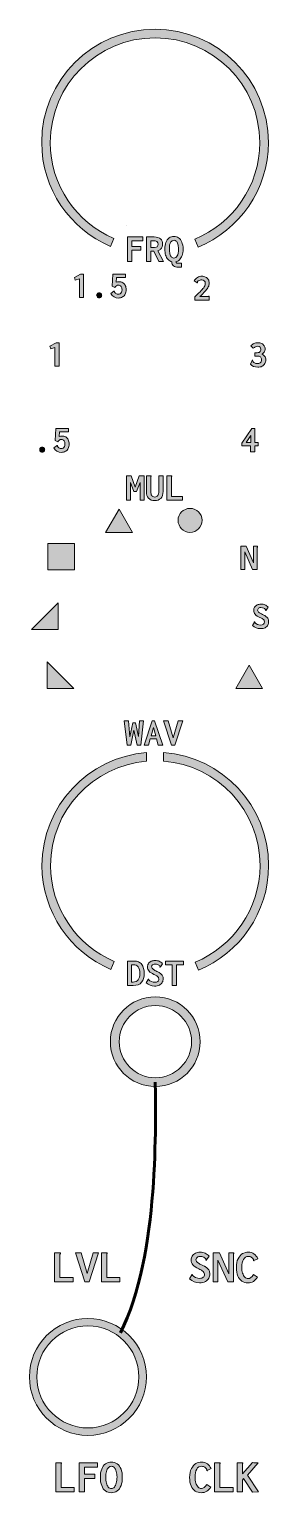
# Model space of a CAD drawing. Header units: inches. Extents: x 210 to 228, y 12 to 123.
import ezdxf

# ---------------------------------------------------------------- set-up
doc = ezdxf.new("R2010")
doc.units = ezdxf.units.IN
doc.header["$MEASUREMENT"] = 0
doc.layers.add('prints', color=7, linetype='Continuous')

# ---------------------------------------------------------------- blocks, each defined once
blk = doc.blocks.new('block 2')
at = {"layer": 'prints', "true_color": 0xffffff}
h = blk.add_hatch(color=7, dxfattribs=at)
h.dxf.hatch_style = 2
h.paths.add_polyline_path([(217.49, 87.53), (217.49, 89.37), (217.84, 89.37), (218.15, 88.5), (218.45, 89.37), (218.81, 89.37), (218.81, 87.53), (218.51, 87.53), (218.51, 88.87), (218.25, 88.17), (218.03, 88.17), (217.78, 88.87), (217.78, 87.53)])
h = blk.add_hatch(color=7, dxfattribs=at)
h.dxf.hatch_style = 2
edge = h.paths.add_edge_path()
edge.add_spline(control_points=[(219.15, 87.67), (219.04, 87.79), (218.99, 87.96), (218.99, 88.18), (218.99, 88.18), (218.99, 89.37), (218.99, 89.37), (218.99, 89.37), (219.34, 89.37), (219.34, 89.37), (219.34, 89.37), (219.34, 89.34), (219.34, 89.34), (219.33, 89.33), (219.32, 89.31), (219.32, 89.3), (219.32, 89.29), (219.32, 89.26), (219.32, 89.23), (219.32, 89.23), (219.32, 88.18), (219.32, 88.18), (219.32, 88.04), (219.34, 87.94), (219.39, 87.87), (219.43, 87.8), (219.51, 87.76), (219.62, 87.76), (219.73, 87.76), (219.81, 87.8), (219.85, 87.87), (219.9, 87.94), (219.92, 88.05), (219.92, 88.19), (219.92, 88.19), (219.92, 89.37), (219.92, 89.37), (219.92, 89.37), (220.25, 89.37), (220.25, 89.37), (220.25, 89.37), (220.25, 88.19), (220.25, 88.19), (220.25, 87.96), (220.19, 87.78), (220.08, 87.66), (219.97, 87.55), (219.81, 87.49), (219.61, 87.49), (219.41, 87.49), (219.26, 87.55), (219.15, 87.67)], knot_values=[0, 0, 0, 0, 1, 1, 1, 2, 2, 2, 3, 3, 3, 4, 4, 4, 5, 5, 5, 6, 6, 6, 7, 7, 7, 8, 8, 8, 9, 9, 9, 10, 10, 10, 11, 11, 11, 12, 12, 12, 13, 13, 13, 14, 14, 14, 15, 15, 15, 16, 16, 16, 17, 17, 17, 17], degree=3, periodic=1)
h = blk.add_hatch(color=7, dxfattribs=at)
h.dxf.hatch_style = 2
edge = h.paths.add_edge_path()
edge.add_spline(control_points=[(220.54, 89.37), (220.54, 89.37), (220.9, 89.37), (220.9, 89.37), (220.9, 89.37), (220.9, 89.34), (220.9, 89.34), (220.89, 89.33), (220.88, 89.31), (220.88, 89.3), (220.88, 89.29), (220.88, 89.26), (220.88, 89.23), (220.88, 89.23), (220.88, 87.81), (220.88, 87.81), (220.88, 87.81), (221.71, 87.81), (221.71, 87.81), (221.71, 87.81), (221.71, 87.53), (221.71, 87.53), (221.71, 87.53), (220.54, 87.53), (220.54, 87.53), (220.54, 87.53), (220.54, 89.37), (220.54, 89.37)], knot_values=[0, 0, 0, 0, 1, 1, 1, 2, 2, 2, 3, 3, 3, 4, 4, 4, 5, 5, 5, 6, 6, 6, 7, 7, 7, 8, 8, 8, 9, 9, 9, 9], degree=3, periodic=1)
at = {"layer": 'prints', "lineweight": 0}
blk.add_lwpolyline([(217.49, 87.53), (217.49, 89.37), (217.84, 89.37), (218.15, 88.5), (218.45, 89.37), (218.81, 89.37), (218.81, 87.53), (218.51, 87.53), (218.51, 88.87), (218.25, 88.17), (218.03, 88.17), (217.78, 88.87), (217.78, 87.53), (217.49, 87.53)], dxfattribs=at)
for points, knots in [([(219.15, 87.67), (219.04, 87.79), (218.99, 87.96), (218.99, 88.18), (218.99, 88.18), (218.99, 89.37), (218.99, 89.37), (218.99, 89.37), (219.34, 89.37), (219.34, 89.37), (219.34, 89.37), (219.34, 89.34), (219.34, 89.34), (219.33, 89.33), (219.32, 89.31), (219.32, 89.3), (219.32, 89.29), (219.32, 89.26), (219.32, 89.23), (219.32, 89.23), (219.32, 88.18), (219.32, 88.18), (219.32, 88.04), (219.34, 87.94), (219.39, 87.87), (219.43, 87.8), (219.51, 87.76), (219.62, 87.76), (219.73, 87.76), (219.81, 87.8), (219.85, 87.87), (219.9, 87.94), (219.92, 88.05), (219.92, 88.19), (219.92, 88.19), (219.92, 89.37), (219.92, 89.37), (219.92, 89.37), (220.25, 89.37), (220.25, 89.37), (220.25, 89.37), (220.25, 88.19), (220.25, 88.19), (220.25, 87.96), (220.19, 87.78), (220.08, 87.66), (219.97, 87.55), (219.81, 87.49), (219.61, 87.49), (219.41, 87.49), (219.26, 87.55), (219.15, 87.67)], [0, 0, 0, 0, 1, 1, 1, 2, 2, 2, 3, 3, 3, 4, 4, 4, 5, 5, 5, 6, 6, 6, 7, 7, 7, 8, 8, 8, 9, 9, 9, 10, 10, 10, 11, 11, 11, 12, 12, 12, 13, 13, 13, 14, 14, 14, 15, 15, 15, 16, 16, 16, 17, 17, 17, 17]), ([(220.54, 89.37), (220.54, 89.37), (220.9, 89.37), (220.9, 89.37), (220.9, 89.37), (220.9, 89.34), (220.9, 89.34), (220.89, 89.33), (220.88, 89.31), (220.88, 89.3), (220.88, 89.29), (220.88, 89.26), (220.88, 89.23), (220.88, 89.23), (220.88, 87.81), (220.88, 87.81), (220.88, 87.81), (221.71, 87.81), (221.71, 87.81), (221.71, 87.81), (221.71, 87.53), (221.71, 87.53), (221.71, 87.53), (220.54, 87.53), (220.54, 87.53), (220.54, 87.53), (220.54, 89.37), (220.54, 89.37)], [0, 0, 0, 0, 1, 1, 1, 2, 2, 2, 3, 3, 3, 4, 4, 4, 5, 5, 5, 6, 6, 6, 7, 7, 7, 8, 8, 8, 9, 9, 9, 9])]:
    blk.add_open_spline(points, degree=3, knots=knots, dxfattribs=at)
blk = doc.blocks.new('block 3')
at = {"layer": 'prints', "true_color": 0xffffff}
h = blk.add_hatch(color=7, dxfattribs=at)
h.dxf.hatch_style = 2
h.paths.add_polyline_path([(217.54, 69), (217.32, 70.84), (217.64, 70.84), (217.74, 69.63), (217.96, 70.69), (218.17, 70.69), (218.39, 69.64), (218.47, 70.84), (218.77, 70.84), (218.56, 69), (218.3, 69), (218.05, 70.12), (217.81, 69)])
h = blk.add_hatch(color=7, dxfattribs=at)
h.dxf.hatch_style = 2
h.paths.add_polyline_path([(219.61, 70.84), (219.42, 70.84), (218.81, 69), (219.15, 69), (219.28, 69.48), (219.75, 69.48), (219.88, 69), (220.23, 69)])
h.paths.add_polyline_path([(219.35, 69.71), (219.52, 70.32), (219.69, 69.71)])
h = blk.add_hatch(color=7, dxfattribs=at)
h.dxf.hatch_style = 2
h.paths.add_polyline_path([(220.88, 69), (220.29, 70.84), (220.63, 70.84), (221.02, 69.54), (221.39, 70.84), (221.73, 70.84), (221.14, 69)])
at = {"layer": 'prints', "lineweight": 0}
for points in [[(217.54, 69), (217.32, 70.84), (217.64, 70.84), (217.74, 69.63), (217.96, 70.69), (218.17, 70.69), (218.39, 69.64), (218.47, 70.84), (218.77, 70.84), (218.56, 69), (218.3, 69), (218.05, 70.12), (217.81, 69), (217.54, 69)], [(219.61, 70.84), (219.42, 70.84), (218.81, 69), (219.15, 69), (219.28, 69.48), (219.75, 69.48), (219.88, 69), (220.23, 69), (219.61, 70.84)], [(220.88, 69), (220.29, 70.84), (220.63, 70.84), (221.02, 69.54), (221.39, 70.84), (221.73, 70.84), (221.14, 69), (220.88, 69)], [(219.35, 69.71), (219.52, 70.32), (219.69, 69.71), (219.35, 69.71)]]:
    blk.add_lwpolyline(points, dxfattribs=at)
blk = doc.blocks.new('block 4')
at = {"layer": 'prints', "true_color": 0xffffff}
h = blk.add_hatch(color=7, dxfattribs=at)
h.dxf.hatch_style = 2
edge = h.paths.add_edge_path()
edge.add_spline(control_points=[(218.64, 52.41), (218.57, 52.5), (218.49, 52.56), (218.4, 52.6), (218.3, 52.65), (218.18, 52.67), (218.02, 52.67), (218.02, 52.67), (217.55, 52.67), (217.55, 52.67), (217.55, 52.67), (217.55, 50.82), (217.55, 50.82), (217.55, 50.82), (217.99, 50.82), (217.99, 50.82), (218.27, 50.82), (218.49, 50.9), (218.62, 51.06), (218.76, 51.22), (218.82, 51.44), (218.82, 51.73), (218.82, 52.01), (218.76, 52.24), (218.64, 52.41)], knot_values=[0, 0, 0, 0, 1, 1, 1, 2, 2, 2, 3, 3, 3, 4, 4, 4, 5, 5, 5, 6, 6, 6, 7, 7, 7, 8, 8, 8, 8], degree=3, periodic=1)
edge = h.paths.add_edge_path()
edge.add_spline(control_points=[(218.37, 51.25), (218.28, 51.14), (218.15, 51.08), (217.98, 51.08), (217.98, 51.08), (217.87, 51.08), (217.87, 51.08), (217.87, 51.08), (217.87, 52.39), (217.87, 52.39), (217.87, 52.39), (218.01, 52.39), (218.01, 52.39), (218.33, 52.39), (218.49, 52.17), (218.49, 51.72), (218.49, 51.52), (218.45, 51.36), (218.37, 51.25)], knot_values=[0, 0, 0, 0, 1, 1, 1, 2, 2, 2, 3, 3, 3, 4, 4, 4, 5, 5, 5, 6, 6, 6, 6], degree=3, periodic=1)
h = blk.add_hatch(color=7, dxfattribs=at)
h.dxf.hatch_style = 2
edge = h.paths.add_edge_path()
edge.add_spline(control_points=[(219.96, 51.8), (219.96, 51.8), (220, 51.77), (220.06, 51.72), (220.13, 51.66), (220.18, 51.61), (220.21, 51.55), (220.24, 51.48), (220.26, 51.41), (220.26, 51.33), (220.26, 51.23), (220.23, 51.14), (220.19, 51.06), (220.14, 50.97), (220.07, 50.9), (219.97, 50.85), (219.88, 50.8), (219.75, 50.77), (219.6, 50.77), (219.36, 50.77), (219.15, 50.86), (218.98, 51.03), (218.98, 51.03), (219.12, 51.28), (219.12, 51.28), (219.12, 51.28), (219.12, 51.28), (219.12, 51.28), (219.12, 51.28), (219.13, 51.28), (219.13, 51.28), (219.27, 51.13), (219.44, 51.06), (219.63, 51.06), (219.72, 51.06), (219.79, 51.08), (219.84, 51.12), (219.89, 51.16), (219.92, 51.23), (219.92, 51.32), (219.92, 51.36), (219.91, 51.4), (219.89, 51.43), (219.86, 51.47), (219.83, 51.5), (219.78, 51.54), (219.72, 51.58), (219.65, 51.61), (219.56, 51.66), (219.39, 51.73), (219.26, 51.81), (219.19, 51.9), (219.11, 52), (219.07, 52.1), (219.07, 52.23), (219.07, 52.32), (219.09, 52.4), (219.14, 52.47), (219.19, 52.55), (219.26, 52.61), (219.35, 52.65), (219.44, 52.69), (219.53, 52.71), (219.64, 52.71), (219.77, 52.71), (219.87, 52.69), (219.96, 52.65), (220.05, 52.61), (220.13, 52.55), (220.21, 52.47), (220.21, 52.47), (220.05, 52.24), (220.05, 52.24), (220.05, 52.24), (220.05, 52.23), (220.05, 52.23), (220.05, 52.23), (220.04, 52.23), (220.04, 52.23), (220, 52.31), (219.94, 52.36), (219.87, 52.39), (219.8, 52.43), (219.72, 52.44), (219.64, 52.44), (219.59, 52.44), (219.54, 52.43), (219.5, 52.41), (219.46, 52.4), (219.43, 52.37), (219.41, 52.34), (219.39, 52.31), (219.38, 52.27), (219.38, 52.24), (219.38, 52.2), (219.39, 52.16), (219.42, 52.12), (219.44, 52.09), (219.48, 52.06), (219.53, 52.02), (219.59, 51.99), (219.67, 51.94), (219.77, 51.89), (219.9, 51.83), (219.96, 51.8), (219.96, 51.8)], knot_values=[0, 0, 0, 0, 1, 1, 1, 2, 2, 2, 3, 3, 3, 4, 4, 4, 5, 5, 5, 6, 6, 6, 7, 7, 7, 8, 8, 8, 9, 9, 9, 10, 10, 10, 11, 11, 11, 12, 12, 12, 13, 13, 13, 14, 14, 14, 15, 15, 15, 16, 16, 16, 17, 17, 17, 18, 18, 18, 19, 19, 19, 20, 20, 20, 21, 21, 21, 22, 22, 22, 23, 23, 23, 24, 24, 24, 25, 25, 25, 26, 26, 26, 27, 27, 27, 28, 28, 28, 29, 29, 29, 30, 30, 30, 31, 31, 31, 32, 32, 32, 33, 33, 33, 34, 34, 34, 35, 35, 35, 35], degree=3, periodic=1)
edge = h.paths.add_edge_path()
edge.add_spline(control_points=[(219.11, 51.29), (219.11, 51.29), (219.11, 51.3), (219.11, 51.3), (219.11, 51.3), (219.11, 51.3), (219.11, 51.3), (219.11, 51.3), (219.13, 51.29), (219.13, 51.29), (219.13, 51.29), (219.12, 51.28), (219.12, 51.28), (219.12, 51.29), (219.11, 51.29), (219.11, 51.29)], knot_values=[0, 0, 0, 0, 1, 1, 1, 2, 2, 2, 3, 3, 3, 4, 4, 4, 5, 5, 5, 5], degree=3, periodic=1)
edge = h.paths.add_edge_path()
edge.add_spline(control_points=[(219.17, 51.28), (219.17, 51.28), (219.16, 51.28), (219.16, 51.28), (219.16, 51.28), (219.15, 51.28), (219.15, 51.28), (219.14, 51.29), (219.13, 51.29), (219.13, 51.29), (219.13, 51.29), (219.13, 51.3), (219.13, 51.3), (219.13, 51.3), (219.16, 51.29), (219.16, 51.29), (219.16, 51.29), (219.17, 51.28), (219.17, 51.28)], knot_values=[0, 0, 0, 0, 1, 1, 1, 2, 2, 2, 3, 3, 3, 4, 4, 4, 5, 5, 5, 6, 6, 6, 6], degree=3, periodic=1)
edge = h.paths.add_edge_path()
edge.add_spline(control_points=[(220.01, 52.24), (220.01, 52.24), (220.01, 52.24), (220.01, 52.24), (220.01, 52.24), (220.01, 52.24), (220.02, 52.23), (220.03, 52.23), (220.03, 52.22), (220.04, 52.22), (220.04, 52.22), (220.03, 52.21), (220.03, 52.21), (220.03, 52.21), (220.01, 52.23), (220.01, 52.23), (220.01, 52.23), (220.01, 52.24), (220.01, 52.24)], knot_values=[0, 0, 0, 0, 1, 1, 1, 2, 2, 2, 3, 3, 3, 4, 4, 4, 5, 5, 5, 6, 6, 6, 6], degree=3, periodic=1)
edge = h.paths.add_edge_path()
edge.add_spline(control_points=[(220.06, 52.21), (220.06, 52.21), (220.06, 52.21), (220.05, 52.21), (220.05, 52.21), (220.05, 52.21), (220.04, 52.22), (220.04, 52.22), (220.05, 52.23), (220.05, 52.23), (220.05, 52.22), (220.06, 52.22), (220.06, 52.21)], knot_values=[0, 0, 0, 0, 1, 1, 1, 2, 2, 2, 3, 3, 3, 4, 4, 4, 4], degree=3, periodic=1)
h = blk.add_hatch(color=7, dxfattribs=at)
h.dxf.hatch_style = 2
h.paths.add_polyline_path([(220.93, 50.82), (220.93, 52.38), (220.43, 52.38), (220.43, 52.67), (221.79, 52.67), (221.79, 52.38), (221.27, 52.38), (221.27, 50.82)])
at = {"layer": 'prints', "lineweight": 0}
blk.add_lwpolyline([(220.93, 50.82), (220.93, 52.38), (220.43, 52.38), (220.43, 52.67), (221.79, 52.67), (221.79, 52.38), (221.27, 52.38), (221.27, 50.82), (220.93, 50.82)], dxfattribs=at)
for points, knots in [([(218.64, 52.41), (218.57, 52.5), (218.49, 52.56), (218.4, 52.6), (218.3, 52.65), (218.18, 52.67), (218.02, 52.67), (218.02, 52.67), (217.55, 52.67), (217.55, 52.67), (217.55, 52.67), (217.55, 50.82), (217.55, 50.82), (217.55, 50.82), (217.99, 50.82), (217.99, 50.82), (218.27, 50.82), (218.49, 50.9), (218.62, 51.06), (218.76, 51.22), (218.82, 51.44), (218.82, 51.73), (218.82, 52.01), (218.76, 52.24), (218.64, 52.41)], [0, 0, 0, 0, 1, 1, 1, 2, 2, 2, 3, 3, 3, 4, 4, 4, 5, 5, 5, 6, 6, 6, 7, 7, 7, 8, 8, 8, 8]), ([(218.37, 51.25), (218.28, 51.14), (218.15, 51.08), (217.98, 51.08), (217.98, 51.08), (217.87, 51.08), (217.87, 51.08), (217.87, 51.08), (217.87, 52.39), (217.87, 52.39), (217.87, 52.39), (218.01, 52.39), (218.01, 52.39), (218.33, 52.39), (218.49, 52.17), (218.49, 51.72), (218.49, 51.52), (218.45, 51.36), (218.37, 51.25)], [0, 0, 0, 0, 1, 1, 1, 2, 2, 2, 3, 3, 3, 4, 4, 4, 5, 5, 5, 6, 6, 6, 6]), ([(219.96, 51.8), (219.96, 51.8), (220, 51.77), (220.06, 51.72), (220.13, 51.66), (220.18, 51.61), (220.21, 51.55), (220.24, 51.48), (220.26, 51.41), (220.26, 51.33), (220.26, 51.23), (220.23, 51.14), (220.19, 51.06), (220.14, 50.97), (220.07, 50.9), (219.97, 50.85), (219.88, 50.8), (219.75, 50.77), (219.6, 50.77), (219.36, 50.77), (219.15, 50.86), (218.98, 51.03), (218.98, 51.03), (219.12, 51.28), (219.12, 51.28), (219.12, 51.28), (219.12, 51.28), (219.12, 51.28), (219.12, 51.28), (219.13, 51.28), (219.13, 51.28), (219.27, 51.13), (219.44, 51.06), (219.63, 51.06), (219.72, 51.06), (219.79, 51.08), (219.84, 51.12), (219.89, 51.16), (219.92, 51.23), (219.92, 51.32), (219.92, 51.36), (219.91, 51.4), (219.89, 51.43), (219.86, 51.47), (219.83, 51.5), (219.78, 51.54), (219.72, 51.58), (219.65, 51.61), (219.56, 51.66), (219.39, 51.73), (219.26, 51.81), (219.19, 51.9), (219.11, 52), (219.07, 52.1), (219.07, 52.23), (219.07, 52.32), (219.09, 52.4), (219.14, 52.47), (219.19, 52.55), (219.26, 52.61), (219.35, 52.65), (219.44, 52.69), (219.53, 52.71), (219.64, 52.71), (219.77, 52.71), (219.87, 52.69), (219.96, 52.65), (220.05, 52.61), (220.13, 52.55), (220.21, 52.47), (220.21, 52.47), (220.05, 52.24), (220.05, 52.24), (220.05, 52.24), (220.05, 52.23), (220.05, 52.23), (220.05, 52.23), (220.04, 52.23), (220.04, 52.23), (220, 52.31), (219.94, 52.36), (219.87, 52.39), (219.8, 52.43), (219.72, 52.44), (219.64, 52.44), (219.59, 52.44), (219.54, 52.43), (219.5, 52.41), (219.46, 52.4), (219.43, 52.37), (219.41, 52.34), (219.39, 52.31), (219.38, 52.27), (219.38, 52.24), (219.38, 52.2), (219.39, 52.16), (219.42, 52.12), (219.44, 52.09), (219.48, 52.06), (219.53, 52.02), (219.59, 51.99), (219.67, 51.94), (219.77, 51.89), (219.9, 51.83), (219.96, 51.8), (219.96, 51.8)], [0, 0, 0, 0, 1, 1, 1, 2, 2, 2, 3, 3, 3, 4, 4, 4, 5, 5, 5, 6, 6, 6, 7, 7, 7, 8, 8, 8, 9, 9, 9, 10, 10, 10, 11, 11, 11, 12, 12, 12, 13, 13, 13, 14, 14, 14, 15, 15, 15, 16, 16, 16, 17, 17, 17, 18, 18, 18, 19, 19, 19, 20, 20, 20, 21, 21, 21, 22, 22, 22, 23, 23, 23, 24, 24, 24, 25, 25, 25, 26, 26, 26, 27, 27, 27, 28, 28, 28, 29, 29, 29, 30, 30, 30, 31, 31, 31, 32, 32, 32, 33, 33, 33, 34, 34, 34, 35, 35, 35, 35]), ([(220.01, 52.24), (220.01, 52.24), (220.01, 52.24), (220.01, 52.24), (220.01, 52.24), (220.01, 52.24), (220.02, 52.23), (220.03, 52.23), (220.03, 52.22), (220.04, 52.22), (220.04, 52.22), (220.03, 52.21), (220.03, 52.21), (220.03, 52.21), (220.01, 52.23), (220.01, 52.23), (220.01, 52.23), (220.01, 52.24), (220.01, 52.24)], [0, 0, 0, 0, 1, 1, 1, 2, 2, 2, 3, 3, 3, 4, 4, 4, 5, 5, 5, 6, 6, 6, 6]), ([(220.06, 52.21), (220.06, 52.21), (220.06, 52.21), (220.05, 52.21), (220.05, 52.21), (220.05, 52.21), (220.04, 52.22), (220.04, 52.22), (220.05, 52.23), (220.05, 52.23), (220.05, 52.22), (220.06, 52.22), (220.06, 52.21)], [0, 0, 0, 0, 1, 1, 1, 2, 2, 2, 3, 3, 3, 4, 4, 4, 4]), ([(219.11, 51.29), (219.11, 51.29), (219.11, 51.3), (219.11, 51.3), (219.11, 51.3), (219.11, 51.3), (219.11, 51.3), (219.11, 51.3), (219.13, 51.29), (219.13, 51.29), (219.13, 51.29), (219.12, 51.28), (219.12, 51.28), (219.12, 51.29), (219.11, 51.29), (219.11, 51.29)], [0, 0, 0, 0, 1, 1, 1, 2, 2, 2, 3, 3, 3, 4, 4, 4, 5, 5, 5, 5]), ([(219.17, 51.28), (219.17, 51.28), (219.16, 51.28), (219.16, 51.28), (219.16, 51.28), (219.15, 51.28), (219.15, 51.28), (219.14, 51.29), (219.13, 51.29), (219.13, 51.29), (219.13, 51.29), (219.13, 51.3), (219.13, 51.3), (219.13, 51.3), (219.16, 51.29), (219.16, 51.29), (219.16, 51.29), (219.17, 51.28), (219.17, 51.28)], [0, 0, 0, 0, 1, 1, 1, 2, 2, 2, 3, 3, 3, 4, 4, 4, 5, 5, 5, 6, 6, 6, 6])]:
    blk.add_open_spline(points, degree=3, knots=knots, dxfattribs=at)
blk = doc.blocks.new('block 5')
at = {"layer": 'prints', "true_color": 0xffffff}
h = blk.add_hatch(color=7, dxfattribs=at)
h.dxf.hatch_style = 2
edge = h.paths.add_edge_path()
edge.add_spline(control_points=[(219.66, 49.96), (217.79, 49.96), (216.27, 48.44), (216.27, 46.57), (216.27, 44.7), (217.79, 43.18), (219.66, 43.18), (221.53, 43.18), (223.05, 44.7), (223.05, 46.57), (223.05, 48.44), (221.53, 49.96), (219.66, 49.96)], knot_values=[0, 0, 0, 0, 1, 1, 1, 2, 2, 2, 3, 3, 3, 4, 4, 4, 4], degree=3, periodic=1)
edge = h.paths.add_edge_path()
edge.add_spline(control_points=[(219.66, 43.84), (218.16, 43.84), (216.93, 45.06), (216.93, 46.57), (216.93, 48.08), (218.16, 49.3), (219.66, 49.3), (221.17, 49.3), (222.4, 48.08), (222.4, 46.57), (222.4, 45.06), (221.17, 43.84), (219.66, 43.84)], knot_values=[0, 0, 0, 0, 1, 1, 1, 2, 2, 2, 3, 3, 3, 4, 4, 4, 4], degree=3, periodic=1)
h = blk.add_hatch(color=7, dxfattribs=at)
h.dxf.hatch_style = 2
edge = h.paths.add_edge_path()
edge.add_spline(control_points=[(214.57, 25.64), (212.13, 25.64), (210.15, 23.66), (210.15, 21.22), (210.15, 18.78), (212.13, 16.8), (214.57, 16.8), (217, 16.8), (218.99, 18.78), (218.99, 21.22), (218.99, 23.66), (217, 25.64), (214.57, 25.64)], knot_values=[0, 0, 0, 0, 1, 1, 1, 2, 2, 2, 3, 3, 3, 4, 4, 4, 4], degree=3, periodic=1)
edge = h.paths.add_edge_path()
edge.add_spline(control_points=[(214.57, 17.36), (212.44, 17.36), (210.71, 19.09), (210.71, 21.22), (210.71, 23.35), (212.44, 25.08), (214.57, 25.08), (216.69, 25.08), (218.42, 23.35), (218.42, 21.22), (218.42, 19.09), (216.69, 17.36), (214.57, 17.36)], knot_values=[0, 0, 0, 0, 1, 1, 1, 2, 2, 2, 3, 3, 3, 4, 4, 4, 4], degree=3, periodic=1)
at = {"layer": 'prints', "lineweight": 0}
for points in [[(219.66, 49.96), (217.79, 49.96), (216.27, 48.44), (216.27, 46.57), (216.27, 44.7), (217.79, 43.18), (219.66, 43.18), (221.53, 43.18), (223.05, 44.7), (223.05, 46.57), (223.05, 48.44), (221.53, 49.96), (219.66, 49.96)], [(219.66, 43.84), (218.16, 43.84), (216.93, 45.06), (216.93, 46.57), (216.93, 48.08), (218.16, 49.3), (219.66, 49.3), (221.17, 49.3), (222.4, 48.08), (222.4, 46.57), (222.4, 45.06), (221.17, 43.84), (219.66, 43.84)], [(214.57, 25.64), (212.13, 25.64), (210.15, 23.66), (210.15, 21.22), (210.15, 18.78), (212.13, 16.8), (214.57, 16.8), (217, 16.8), (218.99, 18.78), (218.99, 21.22), (218.99, 23.66), (217, 25.64), (214.57, 25.64)], [(214.57, 17.36), (212.44, 17.36), (210.71, 19.09), (210.71, 21.22), (210.71, 23.35), (212.44, 25.08), (214.57, 25.08), (216.69, 25.08), (218.42, 23.35), (218.42, 21.22), (218.42, 19.09), (216.69, 17.36), (214.57, 17.36)]]:
    blk.add_open_spline(points, degree=3, knots=[0, 0, 0, 0, 1, 1, 1, 2, 2, 2, 3, 3, 3, 4, 4, 4, 4], dxfattribs=at)
at = {"layer": 'prints', "color": 7, "lineweight": 60, "true_color": 0xffffff}
blk.add_open_spline([(219.66, 43.51), (219.66, 40.8), (220.02, 30.4), (217.02, 24.55)], degree=3, dxfattribs=at)
blk = doc.blocks.new('block 6')
at = {"layer": 'prints', "true_color": 0xffffff}
h = blk.add_hatch(color=7, dxfattribs=at)
h.dxf.hatch_style = 2
edge = h.paths.add_edge_path()
edge.add_spline(control_points=[(212.06, 30.6), (212.06, 30.6), (212.49, 30.6), (212.49, 30.6), (212.49, 30.6), (212.49, 30.56), (212.49, 30.56), (212.48, 30.54), (212.47, 30.53), (212.47, 30.51), (212.46, 30.49), (212.46, 30.47), (212.46, 30.43), (212.46, 30.43), (212.46, 28.73), (212.46, 28.73), (212.46, 28.73), (213.46, 28.73), (213.46, 28.73), (213.46, 28.73), (213.46, 28.4), (213.46, 28.4), (213.46, 28.4), (212.06, 28.4), (212.06, 28.4), (212.06, 28.4), (212.06, 30.6), (212.06, 30.6)], knot_values=[0, 0, 0, 0, 1, 1, 1, 2, 2, 2, 3, 3, 3, 4, 4, 4, 5, 5, 5, 6, 6, 6, 7, 7, 7, 8, 8, 8, 9, 9, 9, 9], degree=3, periodic=1)
h = blk.add_hatch(color=7, dxfattribs=at)
h.dxf.hatch_style = 2
h.paths.add_polyline_path([(214.35, 28.4), (213.64, 30.6), (214.06, 30.6), (214.52, 29.04), (214.96, 30.6), (215.36, 30.6), (214.66, 28.4)])
h = blk.add_hatch(color=7, dxfattribs=at)
h.dxf.hatch_style = 2
edge = h.paths.add_edge_path()
edge.add_spline(control_points=[(215.59, 30.6), (215.59, 30.6), (216.02, 30.6), (216.02, 30.6), (216.02, 30.6), (216.02, 30.56), (216.02, 30.56), (216.01, 30.54), (216, 30.53), (215.99, 30.51), (215.99, 30.49), (215.99, 30.47), (215.99, 30.43), (215.99, 30.43), (215.99, 28.73), (215.99, 28.73), (215.99, 28.73), (216.99, 28.73), (216.99, 28.73), (216.99, 28.73), (216.99, 28.4), (216.99, 28.4), (216.99, 28.4), (215.59, 28.4), (215.59, 28.4), (215.59, 28.4), (215.59, 30.6), (215.59, 30.6)], knot_values=[0, 0, 0, 0, 1, 1, 1, 2, 2, 2, 3, 3, 3, 4, 4, 4, 5, 5, 5, 6, 6, 6, 7, 7, 7, 8, 8, 8, 9, 9, 9, 9], degree=3, periodic=1)
at = {"layer": 'prints', "lineweight": 0}
blk.add_lwpolyline([(214.35, 28.4), (213.64, 30.6), (214.06, 30.6), (214.52, 29.04), (214.96, 30.6), (215.36, 30.6), (214.66, 28.4), (214.35, 28.4)], dxfattribs=at)
for points in [[(212.06, 30.6), (212.06, 30.6), (212.49, 30.6), (212.49, 30.6), (212.49, 30.6), (212.49, 30.56), (212.49, 30.56), (212.48, 30.54), (212.47, 30.53), (212.47, 30.51), (212.46, 30.49), (212.46, 30.47), (212.46, 30.43), (212.46, 30.43), (212.46, 28.73), (212.46, 28.73), (212.46, 28.73), (213.46, 28.73), (213.46, 28.73), (213.46, 28.73), (213.46, 28.4), (213.46, 28.4), (213.46, 28.4), (212.06, 28.4), (212.06, 28.4), (212.06, 28.4), (212.06, 30.6), (212.06, 30.6)], [(215.59, 30.6), (215.59, 30.6), (216.02, 30.6), (216.02, 30.6), (216.02, 30.6), (216.02, 30.56), (216.02, 30.56), (216.01, 30.54), (216, 30.53), (215.99, 30.51), (215.99, 30.49), (215.99, 30.47), (215.99, 30.43), (215.99, 30.43), (215.99, 28.73), (215.99, 28.73), (215.99, 28.73), (216.99, 28.73), (216.99, 28.73), (216.99, 28.73), (216.99, 28.4), (216.99, 28.4), (216.99, 28.4), (215.59, 28.4), (215.59, 28.4), (215.59, 28.4), (215.59, 30.6), (215.59, 30.6)]]:
    blk.add_open_spline(points, degree=3, knots=[0, 0, 0, 0, 1, 1, 1, 2, 2, 2, 3, 3, 3, 4, 4, 4, 5, 5, 5, 6, 6, 6, 7, 7, 7, 8, 8, 8, 9, 9, 9, 9], dxfattribs=at)
blk = doc.blocks.new('block 7')
at = {"layer": 'prints', "true_color": 0xffffff}
h = blk.add_hatch(color=7, dxfattribs=at)
h.dxf.hatch_style = 2
edge = h.paths.add_edge_path()
edge.add_spline(control_points=[(223.42, 29.56), (223.42, 29.56), (223.46, 29.53), (223.55, 29.47), (223.63, 29.4), (223.69, 29.33), (223.72, 29.26), (223.76, 29.19), (223.77, 29.1), (223.77, 29), (223.77, 28.89), (223.75, 28.78), (223.69, 28.68), (223.64, 28.57), (223.55, 28.49), (223.44, 28.43), (223.32, 28.37), (223.17, 28.33), (222.99, 28.33), (222.71, 28.33), (222.46, 28.44), (222.25, 28.64), (222.25, 28.64), (222.42, 28.94), (222.42, 28.94), (222.42, 28.94), (222.42, 28.94), (222.42, 28.94), (222.42, 28.94), (222.43, 28.94), (222.43, 28.94), (222.6, 28.76), (222.8, 28.67), (223.03, 28.67), (223.14, 28.67), (223.22, 28.7), (223.28, 28.75), (223.34, 28.8), (223.37, 28.88), (223.37, 28.98), (223.37, 29.04), (223.36, 29.08), (223.33, 29.12), (223.31, 29.17), (223.26, 29.21), (223.2, 29.25), (223.14, 29.29), (223.05, 29.34), (222.94, 29.39), (222.74, 29.48), (222.59, 29.58), (222.5, 29.69), (222.41, 29.8), (222.36, 29.93), (222.36, 30.07), (222.36, 30.18), (222.39, 30.27), (222.45, 30.36), (222.51, 30.45), (222.59, 30.52), (222.69, 30.58), (222.8, 30.63), (222.91, 30.65), (223.04, 30.65), (223.19, 30.65), (223.32, 30.63), (223.42, 30.58), (223.53, 30.53), (223.63, 30.46), (223.72, 30.36), (223.72, 30.36), (223.53, 30.08), (223.53, 30.08), (223.53, 30.08), (223.52, 30.08), (223.52, 30.08), (223.52, 30.08), (223.52, 30.08), (223.52, 30.08), (223.47, 30.17), (223.4, 30.23), (223.32, 30.27), (223.23, 30.31), (223.14, 30.33), (223.04, 30.33), (222.98, 30.33), (222.92, 30.32), (222.87, 30.29), (222.83, 30.27), (222.79, 30.24), (222.77, 30.21), (222.75, 30.17), (222.73, 30.13), (222.73, 30.08), (222.73, 30.03), (222.75, 29.99), (222.77, 29.95), (222.8, 29.91), (222.85, 29.87), (222.91, 29.83), (222.98, 29.78), (223.07, 29.73), (223.2, 29.67), (223.35, 29.6), (223.42, 29.56), (223.42, 29.56)], knot_values=[0, 0, 0, 0, 1, 1, 1, 2, 2, 2, 3, 3, 3, 4, 4, 4, 5, 5, 5, 6, 6, 6, 7, 7, 7, 8, 8, 8, 9, 9, 9, 10, 10, 10, 11, 11, 11, 12, 12, 12, 13, 13, 13, 14, 14, 14, 15, 15, 15, 16, 16, 16, 17, 17, 17, 18, 18, 18, 19, 19, 19, 20, 20, 20, 21, 21, 21, 22, 22, 22, 23, 23, 23, 24, 24, 24, 25, 25, 25, 26, 26, 26, 27, 27, 27, 28, 28, 28, 29, 29, 29, 30, 30, 30, 31, 31, 31, 32, 32, 32, 33, 33, 33, 34, 34, 34, 35, 35, 35, 35], degree=3, periodic=1)
edge = h.paths.add_edge_path()
edge.add_spline(control_points=[(222.41, 28.96), (222.41, 28.96), (222.41, 28.96), (222.41, 28.96), (222.41, 28.96), (222.41, 28.97), (222.41, 28.97), (222.41, 28.97), (222.43, 28.96), (222.43, 28.96), (222.43, 28.96), (222.42, 28.94), (222.42, 28.94), (222.41, 28.95), (222.41, 28.96), (222.41, 28.96)], knot_values=[0, 0, 0, 0, 1, 1, 1, 2, 2, 2, 3, 3, 3, 4, 4, 4, 5, 5, 5, 5], degree=3, periodic=1)
edge = h.paths.add_edge_path()
edge.add_spline(control_points=[(222.47, 28.94), (222.47, 28.94), (222.47, 28.94), (222.47, 28.94), (222.47, 28.94), (222.46, 28.94), (222.45, 28.95), (222.44, 28.95), (222.44, 28.95), (222.43, 28.96), (222.43, 28.96), (222.44, 28.97), (222.44, 28.97), (222.44, 28.97), (222.47, 28.95), (222.47, 28.95), (222.47, 28.95), (222.47, 28.94), (222.47, 28.94)], knot_values=[0, 0, 0, 0, 1, 1, 1, 2, 2, 2, 3, 3, 3, 4, 4, 4, 5, 5, 5, 6, 6, 6, 6], degree=3, periodic=1)
edge = h.paths.add_edge_path()
edge.add_spline(control_points=[(223.48, 30.08), (223.48, 30.09), (223.48, 30.09), (223.48, 30.09), (223.48, 30.09), (223.49, 30.08), (223.49, 30.08), (223.5, 30.07), (223.51, 30.07), (223.51, 30.06), (223.51, 30.06), (223.51, 30.06), (223.51, 30.06), (223.51, 30.06), (223.48, 30.08), (223.48, 30.08), (223.48, 30.08), (223.48, 30.08), (223.48, 30.08)], knot_values=[0, 0, 0, 0, 1, 1, 1, 2, 2, 2, 3, 3, 3, 4, 4, 4, 5, 5, 5, 6, 6, 6, 6], degree=3, periodic=1)
edge = h.paths.add_edge_path()
edge.add_spline(control_points=[(223.54, 30.05), (223.54, 30.05), (223.54, 30.05), (223.54, 30.05), (223.53, 30.05), (223.52, 30.06), (223.51, 30.06), (223.51, 30.06), (223.52, 30.08), (223.52, 30.08), (223.53, 30.07), (223.54, 30.06), (223.54, 30.05)], knot_values=[0, 0, 0, 0, 1, 1, 1, 2, 2, 2, 3, 3, 3, 4, 4, 4, 4], degree=3, periodic=1)
h = blk.add_hatch(color=7, dxfattribs=at)
h.dxf.hatch_style = 2
edge = h.paths.add_edge_path()
edge.add_spline(control_points=[(224.03, 30.6), (224.03, 30.6), (224.51, 30.6), (224.51, 30.6), (224.51, 30.6), (225.21, 29.02), (225.21, 29.02), (225.21, 29.02), (225.21, 30.6), (225.21, 30.6), (225.21, 30.6), (225.59, 30.6), (225.59, 30.6), (225.59, 30.6), (225.59, 30.56), (225.59, 30.56), (225.58, 30.54), (225.57, 30.53), (225.57, 30.51), (225.57, 30.49), (225.56, 30.47), (225.57, 30.43), (225.57, 30.43), (225.57, 28.4), (225.57, 28.4), (225.57, 28.4), (225.13, 28.4), (225.13, 28.4), (225.13, 28.4), (224.38, 30.06), (224.38, 30.06), (224.38, 30.06), (224.38, 28.4), (224.38, 28.4), (224.38, 28.4), (224.03, 28.4), (224.03, 28.4), (224.03, 28.4), (224.03, 30.6), (224.03, 30.6)], knot_values=[0, 0, 0, 0, 1, 1, 1, 2, 2, 2, 3, 3, 3, 4, 4, 4, 5, 5, 5, 6, 6, 6, 7, 7, 7, 8, 8, 8, 9, 9, 9, 10, 10, 10, 11, 11, 11, 12, 12, 12, 13, 13, 13, 13], degree=3, periodic=1)
h = blk.add_hatch(color=7, dxfattribs=at)
h.dxf.hatch_style = 2
edge = h.paths.add_edge_path()
edge.add_spline(control_points=[(227.07, 28.96), (227.07, 28.96), (227.37, 28.77), (227.37, 28.77), (227.29, 28.62), (227.19, 28.52), (227.07, 28.44), (226.94, 28.37), (226.81, 28.33), (226.65, 28.33), (226.48, 28.33), (226.34, 28.38), (226.2, 28.46), (226.07, 28.55), (225.97, 28.68), (225.89, 28.85), (225.82, 29.02), (225.78, 29.23), (225.78, 29.49), (225.78, 29.76), (225.82, 29.98), (225.91, 30.16), (226, 30.33), (226.11, 30.46), (226.25, 30.54), (226.39, 30.61), (226.53, 30.65), (226.68, 30.65), (226.85, 30.65), (226.99, 30.61), (227.11, 30.52), (227.24, 30.43), (227.33, 30.31), (227.4, 30.15), (227.4, 30.15), (227.11, 30.01), (227.11, 30.01), (227.11, 30.01), (227.11, 30.01), (227.11, 30.01), (227.11, 30.01), (227.11, 30.01), (227.11, 30.01), (227.06, 30.13), (227.01, 30.22), (226.93, 30.26), (226.86, 30.31), (226.78, 30.33), (226.69, 30.33), (226.52, 30.33), (226.4, 30.26), (226.31, 30.11), (226.23, 29.97), (226.19, 29.76), (226.19, 29.5), (226.19, 29.34), (226.21, 29.2), (226.25, 29.07), (226.29, 28.94), (226.35, 28.84), (226.42, 28.76), (226.5, 28.69), (226.58, 28.65), (226.68, 28.65), (226.82, 28.65), (226.96, 28.75), (227.07, 28.96)], knot_values=[0, 0, 0, 0, 1, 1, 1, 2, 2, 2, 3, 3, 3, 4, 4, 4, 5, 5, 5, 6, 6, 6, 7, 7, 7, 8, 8, 8, 9, 9, 9, 10, 10, 10, 11, 11, 11, 12, 12, 12, 13, 13, 13, 14, 14, 14, 15, 15, 15, 16, 16, 16, 17, 17, 17, 18, 18, 18, 19, 19, 19, 20, 20, 20, 21, 21, 21, 22, 22, 22, 22], degree=3, periodic=1)
edge = h.paths.add_edge_path()
edge.add_spline(control_points=[(227.07, 30.04), (227.07, 30.04), (227.08, 30.04), (227.09, 30.03), (227.09, 30.02), (227.1, 30.01), (227.1, 30.01), (227.1, 30.01), (227.08, 30), (227.08, 30), (227.08, 30), (227.07, 30.04), (227.07, 30.04), (227.07, 30.04), (227.07, 30.04), (227.07, 30.04)], knot_values=[0, 0, 0, 0, 1, 1, 1, 2, 2, 2, 3, 3, 3, 4, 4, 4, 5, 5, 5, 5], degree=3, periodic=1)
edge = h.paths.add_edge_path()
edge.add_spline(control_points=[(227.12, 29.99), (227.12, 29.98), (227.11, 29.99), (227.11, 29.99), (227.11, 29.99), (227.1, 30), (227.1, 30.01), (227.1, 30.01), (227.11, 30.01), (227.11, 30.01), (227.11, 30.01), (227.12, 29.99), (227.12, 29.99)], knot_values=[0, 0, 0, 0, 1, 1, 1, 2, 2, 2, 3, 3, 3, 4, 4, 4, 4], degree=3, periodic=1)
at = {"layer": 'prints', "lineweight": 0}
for points, knots in [([(223.42, 29.56), (223.42, 29.56), (223.46, 29.53), (223.55, 29.47), (223.63, 29.4), (223.69, 29.33), (223.72, 29.26), (223.76, 29.19), (223.77, 29.1), (223.77, 29), (223.77, 28.89), (223.75, 28.78), (223.69, 28.68), (223.64, 28.57), (223.55, 28.49), (223.44, 28.43), (223.32, 28.37), (223.17, 28.33), (222.99, 28.33), (222.71, 28.33), (222.46, 28.44), (222.25, 28.64), (222.25, 28.64), (222.42, 28.94), (222.42, 28.94), (222.42, 28.94), (222.42, 28.94), (222.42, 28.94), (222.42, 28.94), (222.43, 28.94), (222.43, 28.94), (222.6, 28.76), (222.8, 28.67), (223.03, 28.67), (223.14, 28.67), (223.22, 28.7), (223.28, 28.75), (223.34, 28.8), (223.37, 28.88), (223.37, 28.98), (223.37, 29.04), (223.36, 29.08), (223.33, 29.12), (223.31, 29.17), (223.26, 29.21), (223.2, 29.25), (223.14, 29.29), (223.05, 29.34), (222.94, 29.39), (222.74, 29.48), (222.59, 29.58), (222.5, 29.69), (222.41, 29.8), (222.36, 29.93), (222.36, 30.07), (222.36, 30.18), (222.39, 30.27), (222.45, 30.36), (222.51, 30.45), (222.59, 30.52), (222.69, 30.58), (222.8, 30.63), (222.91, 30.65), (223.04, 30.65), (223.19, 30.65), (223.32, 30.63), (223.42, 30.58), (223.53, 30.53), (223.63, 30.46), (223.72, 30.36), (223.72, 30.36), (223.53, 30.08), (223.53, 30.08), (223.53, 30.08), (223.52, 30.08), (223.52, 30.08), (223.52, 30.08), (223.52, 30.08), (223.52, 30.08), (223.47, 30.17), (223.4, 30.23), (223.32, 30.27), (223.23, 30.31), (223.14, 30.33), (223.04, 30.33), (222.98, 30.33), (222.92, 30.32), (222.87, 30.29), (222.83, 30.27), (222.79, 30.24), (222.77, 30.21), (222.75, 30.17), (222.73, 30.13), (222.73, 30.08), (222.73, 30.03), (222.75, 29.99), (222.77, 29.95), (222.8, 29.91), (222.85, 29.87), (222.91, 29.83), (222.98, 29.78), (223.07, 29.73), (223.2, 29.67), (223.35, 29.6), (223.42, 29.56), (223.42, 29.56)], [0, 0, 0, 0, 1, 1, 1, 2, 2, 2, 3, 3, 3, 4, 4, 4, 5, 5, 5, 6, 6, 6, 7, 7, 7, 8, 8, 8, 9, 9, 9, 10, 10, 10, 11, 11, 11, 12, 12, 12, 13, 13, 13, 14, 14, 14, 15, 15, 15, 16, 16, 16, 17, 17, 17, 18, 18, 18, 19, 19, 19, 20, 20, 20, 21, 21, 21, 22, 22, 22, 23, 23, 23, 24, 24, 24, 25, 25, 25, 26, 26, 26, 27, 27, 27, 28, 28, 28, 29, 29, 29, 30, 30, 30, 31, 31, 31, 32, 32, 32, 33, 33, 33, 34, 34, 34, 35, 35, 35, 35]), ([(223.48, 30.08), (223.48, 30.09), (223.48, 30.09), (223.48, 30.09), (223.48, 30.09), (223.49, 30.08), (223.49, 30.08), (223.5, 30.07), (223.51, 30.07), (223.51, 30.06), (223.51, 30.06), (223.51, 30.06), (223.51, 30.06), (223.51, 30.06), (223.48, 30.08), (223.48, 30.08), (223.48, 30.08), (223.48, 30.08), (223.48, 30.08)], [0, 0, 0, 0, 1, 1, 1, 2, 2, 2, 3, 3, 3, 4, 4, 4, 5, 5, 5, 6, 6, 6, 6]), ([(223.54, 30.05), (223.54, 30.05), (223.54, 30.05), (223.54, 30.05), (223.53, 30.05), (223.52, 30.06), (223.51, 30.06), (223.51, 30.06), (223.52, 30.08), (223.52, 30.08), (223.53, 30.07), (223.54, 30.06), (223.54, 30.05)], [0, 0, 0, 0, 1, 1, 1, 2, 2, 2, 3, 3, 3, 4, 4, 4, 4]), ([(224.03, 30.6), (224.03, 30.6), (224.51, 30.6), (224.51, 30.6), (224.51, 30.6), (225.21, 29.02), (225.21, 29.02), (225.21, 29.02), (225.21, 30.6), (225.21, 30.6), (225.21, 30.6), (225.59, 30.6), (225.59, 30.6), (225.59, 30.6), (225.59, 30.56), (225.59, 30.56), (225.58, 30.54), (225.57, 30.53), (225.57, 30.51), (225.57, 30.49), (225.56, 30.47), (225.57, 30.43), (225.57, 30.43), (225.57, 28.4), (225.57, 28.4), (225.57, 28.4), (225.13, 28.4), (225.13, 28.4), (225.13, 28.4), (224.38, 30.06), (224.38, 30.06), (224.38, 30.06), (224.38, 28.4), (224.38, 28.4), (224.38, 28.4), (224.03, 28.4), (224.03, 28.4), (224.03, 28.4), (224.03, 30.6), (224.03, 30.6)], [0, 0, 0, 0, 1, 1, 1, 2, 2, 2, 3, 3, 3, 4, 4, 4, 5, 5, 5, 6, 6, 6, 7, 7, 7, 8, 8, 8, 9, 9, 9, 10, 10, 10, 11, 11, 11, 12, 12, 12, 13, 13, 13, 13]), ([(227.07, 28.96), (227.07, 28.96), (227.37, 28.77), (227.37, 28.77), (227.29, 28.62), (227.19, 28.52), (227.07, 28.44), (226.94, 28.37), (226.81, 28.33), (226.65, 28.33), (226.48, 28.33), (226.34, 28.38), (226.2, 28.46), (226.07, 28.55), (225.97, 28.68), (225.89, 28.85), (225.82, 29.02), (225.78, 29.23), (225.78, 29.49), (225.78, 29.76), (225.82, 29.98), (225.91, 30.16), (226, 30.33), (226.11, 30.46), (226.25, 30.54), (226.39, 30.61), (226.53, 30.65), (226.68, 30.65), (226.85, 30.65), (226.99, 30.61), (227.11, 30.52), (227.24, 30.43), (227.33, 30.31), (227.4, 30.15), (227.4, 30.15), (227.11, 30.01), (227.11, 30.01), (227.11, 30.01), (227.11, 30.01), (227.11, 30.01), (227.11, 30.01), (227.11, 30.01), (227.11, 30.01), (227.06, 30.13), (227.01, 30.22), (226.93, 30.26), (226.86, 30.31), (226.78, 30.33), (226.69, 30.33), (226.52, 30.33), (226.4, 30.26), (226.31, 30.11), (226.23, 29.97), (226.19, 29.76), (226.19, 29.5), (226.19, 29.34), (226.21, 29.2), (226.25, 29.07), (226.29, 28.94), (226.35, 28.84), (226.42, 28.76), (226.5, 28.69), (226.58, 28.65), (226.68, 28.65), (226.82, 28.65), (226.96, 28.75), (227.07, 28.96)], [0, 0, 0, 0, 1, 1, 1, 2, 2, 2, 3, 3, 3, 4, 4, 4, 5, 5, 5, 6, 6, 6, 7, 7, 7, 8, 8, 8, 9, 9, 9, 10, 10, 10, 11, 11, 11, 12, 12, 12, 13, 13, 13, 14, 14, 14, 15, 15, 15, 16, 16, 16, 17, 17, 17, 18, 18, 18, 19, 19, 19, 20, 20, 20, 21, 21, 21, 22, 22, 22, 22]), ([(227.07, 30.04), (227.07, 30.04), (227.08, 30.04), (227.09, 30.03), (227.09, 30.02), (227.1, 30.01), (227.1, 30.01), (227.1, 30.01), (227.08, 30), (227.08, 30), (227.08, 30), (227.07, 30.04), (227.07, 30.04), (227.07, 30.04), (227.07, 30.04), (227.07, 30.04)], [0, 0, 0, 0, 1, 1, 1, 2, 2, 2, 3, 3, 3, 4, 4, 4, 5, 5, 5, 5]), ([(227.12, 29.99), (227.12, 29.98), (227.11, 29.99), (227.11, 29.99), (227.11, 29.99), (227.1, 30), (227.1, 30.01), (227.1, 30.01), (227.11, 30.01), (227.11, 30.01), (227.11, 30.01), (227.12, 29.99), (227.12, 29.99)], [0, 0, 0, 0, 1, 1, 1, 2, 2, 2, 3, 3, 3, 4, 4, 4, 4]), ([(222.41, 28.96), (222.41, 28.96), (222.41, 28.96), (222.41, 28.96), (222.41, 28.96), (222.41, 28.97), (222.41, 28.97), (222.41, 28.97), (222.43, 28.96), (222.43, 28.96), (222.43, 28.96), (222.42, 28.94), (222.42, 28.94), (222.41, 28.95), (222.41, 28.96), (222.41, 28.96)], [0, 0, 0, 0, 1, 1, 1, 2, 2, 2, 3, 3, 3, 4, 4, 4, 5, 5, 5, 5]), ([(222.47, 28.94), (222.47, 28.94), (222.47, 28.94), (222.47, 28.94), (222.47, 28.94), (222.46, 28.94), (222.45, 28.95), (222.44, 28.95), (222.44, 28.95), (222.43, 28.96), (222.43, 28.96), (222.44, 28.97), (222.44, 28.97), (222.44, 28.97), (222.47, 28.95), (222.47, 28.95), (222.47, 28.95), (222.47, 28.94), (222.47, 28.94)], [0, 0, 0, 0, 1, 1, 1, 2, 2, 2, 3, 3, 3, 4, 4, 4, 5, 5, 5, 6, 6, 6, 6])]:
    blk.add_open_spline(points, degree=3, knots=knots, dxfattribs=at)
blk = doc.blocks.new('block 8')
at = {"layer": 'prints', "true_color": 0xffffff}
h = blk.add_hatch(color=7, dxfattribs=at)
h.dxf.hatch_style = 2
edge = h.paths.add_edge_path()
edge.add_spline(control_points=[(212.14, 14.72), (212.14, 14.72), (212.57, 14.72), (212.57, 14.72), (212.57, 14.72), (212.57, 14.68), (212.57, 14.68), (212.56, 14.67), (212.55, 14.65), (212.54, 14.64), (212.54, 14.62), (212.54, 14.59), (212.54, 14.55), (212.54, 14.55), (212.54, 12.86), (212.54, 12.86), (212.54, 12.86), (213.54, 12.86), (213.54, 12.86), (213.54, 12.86), (213.54, 12.52), (213.54, 12.52), (213.54, 12.52), (212.14, 12.52), (212.14, 12.52), (212.14, 12.52), (212.14, 14.72), (212.14, 14.72)], knot_values=[0, 0, 0, 0, 1, 1, 1, 2, 2, 2, 3, 3, 3, 4, 4, 4, 5, 5, 5, 6, 6, 6, 7, 7, 7, 8, 8, 8, 9, 9, 9, 9], degree=3, periodic=1)
h = blk.add_hatch(color=7, dxfattribs=at)
h.dxf.hatch_style = 2
h.paths.add_polyline_path([(213.92, 12.52), (213.92, 14.72), (215.29, 14.72), (215.29, 14.39), (214.32, 14.39), (214.32, 13.87), (215.1, 13.87), (215.1, 13.54), (214.32, 13.54), (214.32, 12.52)])
h = blk.add_hatch(color=7, dxfattribs=at)
h.dxf.hatch_style = 2
edge = h.paths.add_edge_path()
edge.add_spline(control_points=[(217.07, 14.25), (217.01, 14.42), (216.91, 14.55), (216.79, 14.64), (216.66, 14.73), (216.51, 14.78), (216.34, 14.78), (216.17, 14.78), (216.02, 14.73), (215.89, 14.64), (215.77, 14.55), (215.67, 14.42), (215.61, 14.25), (215.54, 14.07), (215.51, 13.87), (215.51, 13.63), (215.51, 13.38), (215.54, 13.18), (215.61, 13), (215.67, 12.82), (215.77, 12.69), (215.89, 12.6), (216.02, 12.51), (216.17, 12.46), (216.34, 12.46), (216.51, 12.46), (216.66, 12.51), (216.79, 12.6), (216.91, 12.69), (217.01, 12.82), (217.07, 13), (217.14, 13.18), (217.17, 13.38), (217.17, 13.63), (217.17, 13.87), (217.14, 14.07), (217.07, 14.25)], knot_values=[0, 0, 0, 0, 1, 1, 1, 2, 2, 2, 3, 3, 3, 4, 4, 4, 5, 5, 5, 6, 6, 6, 7, 7, 7, 8, 8, 8, 9, 9, 9, 10, 10, 10, 11, 11, 11, 12, 12, 12, 12], degree=3, periodic=1)
edge = h.paths.add_edge_path()
edge.add_spline(control_points=[(216.71, 13.19), (216.68, 13.06), (216.63, 12.96), (216.57, 12.88), (216.5, 12.81), (216.43, 12.78), (216.34, 12.78), (216.25, 12.78), (216.18, 12.81), (216.11, 12.88), (216.05, 12.96), (216, 13.06), (215.97, 13.19), (215.93, 13.32), (215.92, 13.47), (215.92, 13.65), (215.92, 13.81), (215.93, 13.95), (215.97, 14.07), (216, 14.2), (216.05, 14.29), (216.12, 14.36), (216.18, 14.43), (216.26, 14.46), (216.34, 14.46), (216.43, 14.46), (216.5, 14.43), (216.57, 14.36), (216.63, 14.29), (216.68, 14.2), (216.71, 14.07), (216.75, 13.95), (216.77, 13.81), (216.77, 13.65), (216.77, 13.47), (216.75, 13.32), (216.71, 13.19)], knot_values=[0, 0, 0, 0, 1, 1, 1, 2, 2, 2, 3, 3, 3, 4, 4, 4, 5, 5, 5, 6, 6, 6, 7, 7, 7, 8, 8, 8, 9, 9, 9, 10, 10, 10, 11, 11, 11, 12, 12, 12, 12], degree=3, periodic=1)
at = {"layer": 'prints', "lineweight": 0}
blk.add_lwpolyline([(213.92, 12.52), (213.92, 14.72), (215.29, 14.72), (215.29, 14.39), (214.32, 14.39), (214.32, 13.87), (215.1, 13.87), (215.1, 13.54), (214.32, 13.54), (214.32, 12.52), (213.92, 12.52)], dxfattribs=at)
for points, knots in [([(212.14, 14.72), (212.14, 14.72), (212.57, 14.72), (212.57, 14.72), (212.57, 14.72), (212.57, 14.68), (212.57, 14.68), (212.56, 14.67), (212.55, 14.65), (212.54, 14.64), (212.54, 14.62), (212.54, 14.59), (212.54, 14.55), (212.54, 14.55), (212.54, 12.86), (212.54, 12.86), (212.54, 12.86), (213.54, 12.86), (213.54, 12.86), (213.54, 12.86), (213.54, 12.52), (213.54, 12.52), (213.54, 12.52), (212.14, 12.52), (212.14, 12.52), (212.14, 12.52), (212.14, 14.72), (212.14, 14.72)], [0, 0, 0, 0, 1, 1, 1, 2, 2, 2, 3, 3, 3, 4, 4, 4, 5, 5, 5, 6, 6, 6, 7, 7, 7, 8, 8, 8, 9, 9, 9, 9]), ([(217.07, 14.25), (217.01, 14.42), (216.91, 14.55), (216.79, 14.64), (216.66, 14.73), (216.51, 14.78), (216.34, 14.78), (216.17, 14.78), (216.02, 14.73), (215.89, 14.64), (215.77, 14.55), (215.67, 14.42), (215.61, 14.25), (215.54, 14.07), (215.51, 13.87), (215.51, 13.63), (215.51, 13.38), (215.54, 13.18), (215.61, 13), (215.67, 12.82), (215.77, 12.69), (215.89, 12.6), (216.02, 12.51), (216.17, 12.46), (216.34, 12.46), (216.51, 12.46), (216.66, 12.51), (216.79, 12.6), (216.91, 12.69), (217.01, 12.82), (217.07, 13), (217.14, 13.18), (217.17, 13.38), (217.17, 13.63), (217.17, 13.87), (217.14, 14.07), (217.07, 14.25)], [0, 0, 0, 0, 1, 1, 1, 2, 2, 2, 3, 3, 3, 4, 4, 4, 5, 5, 5, 6, 6, 6, 7, 7, 7, 8, 8, 8, 9, 9, 9, 10, 10, 10, 11, 11, 11, 12, 12, 12, 12]), ([(216.71, 13.19), (216.68, 13.06), (216.63, 12.96), (216.57, 12.88), (216.5, 12.81), (216.43, 12.78), (216.34, 12.78), (216.25, 12.78), (216.18, 12.81), (216.11, 12.88), (216.05, 12.96), (216, 13.06), (215.97, 13.19), (215.93, 13.32), (215.92, 13.47), (215.92, 13.65), (215.92, 13.81), (215.93, 13.95), (215.97, 14.07), (216, 14.2), (216.05, 14.29), (216.12, 14.36), (216.18, 14.43), (216.26, 14.46), (216.34, 14.46), (216.43, 14.46), (216.5, 14.43), (216.57, 14.36), (216.63, 14.29), (216.68, 14.2), (216.71, 14.07), (216.75, 13.95), (216.77, 13.81), (216.77, 13.65), (216.77, 13.47), (216.75, 13.32), (216.71, 13.19)], [0, 0, 0, 0, 1, 1, 1, 2, 2, 2, 3, 3, 3, 4, 4, 4, 5, 5, 5, 6, 6, 6, 7, 7, 7, 8, 8, 8, 9, 9, 9, 10, 10, 10, 11, 11, 11, 12, 12, 12, 12])]:
    blk.add_open_spline(points, degree=3, knots=knots, dxfattribs=at)
blk = doc.blocks.new('block 9')
at = {"layer": 'prints', "true_color": 0xffffff}
h = blk.add_hatch(color=7, dxfattribs=at)
h.dxf.hatch_style = 2
edge = h.paths.add_edge_path()
edge.add_spline(control_points=[(223.55, 13.09), (223.55, 13.09), (223.85, 12.89), (223.85, 12.89), (223.76, 12.75), (223.66, 12.64), (223.54, 12.57), (223.42, 12.5), (223.28, 12.46), (223.12, 12.46), (222.96, 12.46), (222.81, 12.5), (222.68, 12.59), (222.55, 12.67), (222.44, 12.8), (222.37, 12.97), (222.29, 13.15), (222.25, 13.36), (222.25, 13.61), (222.25, 13.88), (222.3, 14.11), (222.39, 14.28), (222.47, 14.46), (222.59, 14.58), (222.72, 14.66), (222.86, 14.74), (223, 14.78), (223.15, 14.78), (223.32, 14.78), (223.47, 14.73), (223.59, 14.65), (223.71, 14.56), (223.8, 14.43), (223.87, 14.28), (223.87, 14.28), (223.58, 14.14), (223.58, 14.14), (223.58, 14.14), (223.58, 14.14), (223.58, 14.14), (223.58, 14.14), (223.58, 14.14), (223.58, 14.14), (223.54, 14.26), (223.48, 14.34), (223.41, 14.39), (223.33, 14.44), (223.25, 14.46), (223.16, 14.46), (222.99, 14.46), (222.87, 14.39), (222.79, 14.24), (222.7, 14.09), (222.66, 13.89), (222.66, 13.63), (222.66, 13.47), (222.68, 13.32), (222.72, 13.19), (222.77, 13.07), (222.82, 12.96), (222.9, 12.89), (222.97, 12.81), (223.05, 12.78), (223.15, 12.78), (223.3, 12.78), (223.43, 12.88), (223.55, 13.09)], knot_values=[0, 0, 0, 0, 1, 1, 1, 2, 2, 2, 3, 3, 3, 4, 4, 4, 5, 5, 5, 6, 6, 6, 7, 7, 7, 8, 8, 8, 9, 9, 9, 10, 10, 10, 11, 11, 11, 12, 12, 12, 13, 13, 13, 14, 14, 14, 15, 15, 15, 16, 16, 16, 17, 17, 17, 18, 18, 18, 19, 19, 19, 20, 20, 20, 21, 21, 21, 22, 22, 22, 22], degree=3, periodic=1)
edge = h.paths.add_edge_path()
edge.add_spline(control_points=[(223.54, 14.17), (223.55, 14.17), (223.55, 14.16), (223.56, 14.15), (223.57, 14.14), (223.57, 14.13), (223.57, 14.13), (223.57, 14.13), (223.56, 14.12), (223.56, 14.12), (223.56, 14.12), (223.54, 14.16), (223.54, 14.16), (223.54, 14.16), (223.54, 14.17), (223.54, 14.17)], knot_values=[0, 0, 0, 0, 1, 1, 1, 2, 2, 2, 3, 3, 3, 4, 4, 4, 5, 5, 5, 5], degree=3, periodic=1)
edge = h.paths.add_edge_path()
edge.add_spline(control_points=[(223.59, 14.11), (223.59, 14.11), (223.59, 14.11), (223.58, 14.12), (223.58, 14.12), (223.58, 14.13), (223.57, 14.13), (223.57, 14.13), (223.58, 14.14), (223.58, 14.14), (223.58, 14.14), (223.59, 14.11), (223.59, 14.11)], knot_values=[0, 0, 0, 0, 1, 1, 1, 2, 2, 2, 3, 3, 3, 4, 4, 4, 4], degree=3, periodic=1)
h = blk.add_hatch(color=7, dxfattribs=at)
h.dxf.hatch_style = 2
edge = h.paths.add_edge_path()
edge.add_spline(control_points=[(224.13, 14.72), (224.13, 14.72), (224.56, 14.72), (224.56, 14.72), (224.56, 14.72), (224.56, 14.68), (224.56, 14.68), (224.55, 14.67), (224.54, 14.65), (224.54, 14.64), (224.54, 14.62), (224.53, 14.59), (224.54, 14.55), (224.54, 14.55), (224.54, 12.86), (224.54, 12.86), (224.54, 12.86), (225.53, 12.86), (225.53, 12.86), (225.53, 12.86), (225.53, 12.52), (225.53, 12.52), (225.53, 12.52), (224.13, 12.52), (224.13, 12.52), (224.13, 12.52), (224.13, 14.72), (224.13, 14.72)], knot_values=[0, 0, 0, 0, 1, 1, 1, 2, 2, 2, 3, 3, 3, 4, 4, 4, 5, 5, 5, 6, 6, 6, 7, 7, 7, 8, 8, 8, 9, 9, 9, 9], degree=3, periodic=1)
h = blk.add_hatch(color=7, dxfattribs=at)
h.dxf.hatch_style = 2
edge = h.paths.add_edge_path()
edge.add_spline(control_points=[(226.33, 13.53), (226.33, 13.53), (226.24, 13.42), (226.24, 13.42), (226.24, 13.42), (226.24, 12.52), (226.24, 12.52), (226.24, 12.52), (225.83, 12.52), (225.83, 12.52), (225.83, 12.52), (225.83, 14.72), (225.83, 14.72), (225.83, 14.72), (226.27, 14.72), (226.27, 14.72), (226.27, 14.72), (226.27, 14.68), (226.27, 14.68), (226.25, 14.67), (226.24, 14.65), (226.24, 14.64), (226.24, 14.62), (226.24, 14.59), (226.24, 14.55), (226.24, 14.55), (226.24, 13.88), (226.24, 13.88), (226.24, 13.88), (226.99, 14.75), (226.99, 14.75), (227.07, 14.73), (227.14, 14.72), (227.19, 14.72), (227.19, 14.72), (227.43, 14.72), (227.43, 14.72), (227.43, 14.72), (226.61, 13.79), (226.61, 13.79), (226.61, 13.79), (227.46, 12.53), (227.46, 12.53), (227.46, 12.53), (226.99, 12.51), (226.99, 12.51), (226.99, 12.51), (226.33, 13.53), (226.33, 13.53)], knot_values=[0, 0, 0, 0, 1, 1, 1, 2, 2, 2, 3, 3, 3, 4, 4, 4, 5, 5, 5, 6, 6, 6, 7, 7, 7, 8, 8, 8, 9, 9, 9, 10, 10, 10, 11, 11, 11, 12, 12, 12, 13, 13, 13, 14, 14, 14, 15, 15, 15, 16, 16, 16, 16], degree=3, periodic=1)
at = {"layer": 'prints', "lineweight": 0}
for points, knots in [([(223.55, 13.09), (223.55, 13.09), (223.85, 12.89), (223.85, 12.89), (223.76, 12.75), (223.66, 12.64), (223.54, 12.57), (223.42, 12.5), (223.28, 12.46), (223.12, 12.46), (222.96, 12.46), (222.81, 12.5), (222.68, 12.59), (222.55, 12.67), (222.44, 12.8), (222.37, 12.97), (222.29, 13.15), (222.25, 13.36), (222.25, 13.61), (222.25, 13.88), (222.3, 14.11), (222.39, 14.28), (222.47, 14.46), (222.59, 14.58), (222.72, 14.66), (222.86, 14.74), (223, 14.78), (223.15, 14.78), (223.32, 14.78), (223.47, 14.73), (223.59, 14.65), (223.71, 14.56), (223.8, 14.43), (223.87, 14.28), (223.87, 14.28), (223.58, 14.14), (223.58, 14.14), (223.58, 14.14), (223.58, 14.14), (223.58, 14.14), (223.58, 14.14), (223.58, 14.14), (223.58, 14.14), (223.54, 14.26), (223.48, 14.34), (223.41, 14.39), (223.33, 14.44), (223.25, 14.46), (223.16, 14.46), (222.99, 14.46), (222.87, 14.39), (222.79, 14.24), (222.7, 14.09), (222.66, 13.89), (222.66, 13.63), (222.66, 13.47), (222.68, 13.32), (222.72, 13.19), (222.77, 13.07), (222.82, 12.96), (222.9, 12.89), (222.97, 12.81), (223.05, 12.78), (223.15, 12.78), (223.3, 12.78), (223.43, 12.88), (223.55, 13.09)], [0, 0, 0, 0, 1, 1, 1, 2, 2, 2, 3, 3, 3, 4, 4, 4, 5, 5, 5, 6, 6, 6, 7, 7, 7, 8, 8, 8, 9, 9, 9, 10, 10, 10, 11, 11, 11, 12, 12, 12, 13, 13, 13, 14, 14, 14, 15, 15, 15, 16, 16, 16, 17, 17, 17, 18, 18, 18, 19, 19, 19, 20, 20, 20, 21, 21, 21, 22, 22, 22, 22]), ([(224.13, 14.72), (224.13, 14.72), (224.56, 14.72), (224.56, 14.72), (224.56, 14.72), (224.56, 14.68), (224.56, 14.68), (224.55, 14.67), (224.54, 14.65), (224.54, 14.64), (224.54, 14.62), (224.53, 14.59), (224.54, 14.55), (224.54, 14.55), (224.54, 12.86), (224.54, 12.86), (224.54, 12.86), (225.53, 12.86), (225.53, 12.86), (225.53, 12.86), (225.53, 12.52), (225.53, 12.52), (225.53, 12.52), (224.13, 12.52), (224.13, 12.52), (224.13, 12.52), (224.13, 14.72), (224.13, 14.72)], [0, 0, 0, 0, 1, 1, 1, 2, 2, 2, 3, 3, 3, 4, 4, 4, 5, 5, 5, 6, 6, 6, 7, 7, 7, 8, 8, 8, 9, 9, 9, 9]), ([(226.33, 13.53), (226.33, 13.53), (226.24, 13.42), (226.24, 13.42), (226.24, 13.42), (226.24, 12.52), (226.24, 12.52), (226.24, 12.52), (225.83, 12.52), (225.83, 12.52), (225.83, 12.52), (225.83, 14.72), (225.83, 14.72), (225.83, 14.72), (226.27, 14.72), (226.27, 14.72), (226.27, 14.72), (226.27, 14.68), (226.27, 14.68), (226.25, 14.67), (226.24, 14.65), (226.24, 14.64), (226.24, 14.62), (226.24, 14.59), (226.24, 14.55), (226.24, 14.55), (226.24, 13.88), (226.24, 13.88), (226.24, 13.88), (226.99, 14.75), (226.99, 14.75), (227.07, 14.73), (227.14, 14.72), (227.19, 14.72), (227.19, 14.72), (227.43, 14.72), (227.43, 14.72), (227.43, 14.72), (226.61, 13.79), (226.61, 13.79), (226.61, 13.79), (227.46, 12.53), (227.46, 12.53), (227.46, 12.53), (226.99, 12.51), (226.99, 12.51), (226.99, 12.51), (226.33, 13.53), (226.33, 13.53)], [0, 0, 0, 0, 1, 1, 1, 2, 2, 2, 3, 3, 3, 4, 4, 4, 5, 5, 5, 6, 6, 6, 7, 7, 7, 8, 8, 8, 9, 9, 9, 10, 10, 10, 11, 11, 11, 12, 12, 12, 13, 13, 13, 14, 14, 14, 15, 15, 15, 16, 16, 16, 16]), ([(223.54, 14.17), (223.55, 14.17), (223.55, 14.16), (223.56, 14.15), (223.57, 14.14), (223.57, 14.13), (223.57, 14.13), (223.57, 14.13), (223.56, 14.12), (223.56, 14.12), (223.56, 14.12), (223.54, 14.16), (223.54, 14.16), (223.54, 14.16), (223.54, 14.17), (223.54, 14.17)], [0, 0, 0, 0, 1, 1, 1, 2, 2, 2, 3, 3, 3, 4, 4, 4, 5, 5, 5, 5]), ([(223.59, 14.11), (223.59, 14.11), (223.59, 14.11), (223.58, 14.12), (223.58, 14.12), (223.58, 14.13), (223.57, 14.13), (223.57, 14.13), (223.58, 14.14), (223.58, 14.14), (223.58, 14.14), (223.59, 14.11), (223.59, 14.11)], [0, 0, 0, 0, 1, 1, 1, 2, 2, 2, 3, 3, 3, 4, 4, 4, 4])]:
    blk.add_open_spline(points, degree=3, knots=knots, dxfattribs=at)
blk = doc.blocks.new('block 11')
at = {"layer": 'prints', "true_color": 0xffffff}
h = blk.add_hatch(color=7, dxfattribs=at)
h.dxf.hatch_style = 2
edge = h.paths.add_edge_path()
edge.add_spline(control_points=[(212.9, 92.3), (212.98, 92.25), (213.04, 92.18), (213.09, 92.09), (213.13, 92), (213.15, 91.89), (213.15, 91.76), (213.15, 91.64), (213.13, 91.53), (213.08, 91.44), (213.04, 91.34), (212.97, 91.27), (212.88, 91.22), (212.79, 91.17), (212.69, 91.14), (212.57, 91.14), (212.31, 91.14), (212.12, 91.25), (212, 91.47), (212, 91.47), (212.24, 91.65), (212.24, 91.65), (212.24, 91.65), (212.24, 91.65), (212.24, 91.65), (212.24, 91.65), (212.24, 91.65), (212.24, 91.65), (212.27, 91.6), (212.29, 91.56), (212.32, 91.53), (212.34, 91.5), (212.38, 91.47), (212.42, 91.45), (212.46, 91.43), (212.5, 91.42), (212.56, 91.42), (212.61, 91.42), (212.66, 91.43), (212.7, 91.46), (212.75, 91.48), (212.78, 91.52), (212.8, 91.57), (212.83, 91.63), (212.84, 91.69), (212.84, 91.76), (212.84, 91.87), (212.82, 91.96), (212.77, 92.02), (212.72, 92.08), (212.65, 92.11), (212.57, 92.11), (212.51, 92.11), (212.46, 92.1), (212.42, 92.07), (212.38, 92.04), (212.34, 92), (212.29, 91.94), (212.29, 91.94), (212.09, 92.03), (212.09, 92.03), (212.09, 92.03), (212.16, 92.95), (212.16, 92.95), (212.16, 92.95), (213.1, 92.95), (213.1, 92.95), (213.1, 92.95), (213.1, 92.68), (213.1, 92.68), (213.1, 92.68), (212.43, 92.68), (212.43, 92.68), (212.43, 92.68), (212.41, 92.34), (212.41, 92.34), (212.48, 92.36), (212.54, 92.37), (212.61, 92.37), (212.72, 92.37), (212.81, 92.35), (212.9, 92.3)], knot_values=[0, 0, 0, 0, 1, 1, 1, 2, 2, 2, 3, 3, 3, 4, 4, 4, 5, 5, 5, 6, 6, 6, 7, 7, 7, 8, 8, 8, 9, 9, 9, 10, 10, 10, 11, 11, 11, 12, 12, 12, 13, 13, 13, 14, 14, 14, 15, 15, 15, 16, 16, 16, 17, 17, 17, 18, 18, 18, 19, 19, 19, 20, 20, 20, 21, 21, 21, 22, 22, 22, 23, 23, 23, 24, 24, 24, 25, 25, 25, 26, 26, 26, 27, 27, 27, 27], degree=3, periodic=1)
edge = h.paths.add_edge_path()
edge.add_spline(control_points=[(212.23, 91.67), (212.23, 91.67), (212.24, 91.67), (212.25, 91.66), (212.25, 91.66), (212.24, 91.65), (212.24, 91.65), (212.24, 91.66), (212.23, 91.67), (212.23, 91.67)], knot_values=[0, 0, 0, 0, 1, 1, 1, 2, 2, 2, 3, 3, 3, 3], degree=3, periodic=1)
edge = h.paths.add_edge_path()
edge.add_spline(control_points=[(212.27, 91.64), (212.27, 91.64), (212.27, 91.64), (212.26, 91.65), (212.25, 91.65), (212.25, 91.66), (212.25, 91.66), (212.25, 91.66), (212.26, 91.67), (212.26, 91.67), (212.26, 91.67), (212.28, 91.64), (212.28, 91.64), (212.28, 91.64), (212.28, 91.64), (212.27, 91.64)], knot_values=[0, 0, 0, 0, 1, 1, 1, 2, 2, 2, 3, 3, 3, 4, 4, 4, 5, 5, 5, 5], degree=3, periodic=1)
h = blk.add_hatch(color=7, dxfattribs=at)
h.dxf.hatch_style = 2
edge = h.paths.add_edge_path()
edge.add_spline(control_points=[(211.02, 91.18), (210.99, 91.2), (210.97, 91.22), (210.95, 91.25), (210.94, 91.28), (210.93, 91.31), (210.93, 91.35), (210.93, 91.38), (210.94, 91.41), (210.95, 91.44), (210.97, 91.47), (210.99, 91.5), (211.02, 91.51), (211.05, 91.53), (211.09, 91.54), (211.12, 91.54), (211.16, 91.54), (211.19, 91.53), (211.22, 91.51), (211.24, 91.5), (211.27, 91.47), (211.28, 91.44), (211.3, 91.41), (211.31, 91.38), (211.31, 91.35), (211.31, 91.31), (211.3, 91.28), (211.28, 91.25), (211.27, 91.22), (211.24, 91.2), (211.22, 91.18), (211.19, 91.16), (211.16, 91.16), (211.12, 91.16), (211.09, 91.16), (211.05, 91.16), (211.02, 91.18)], knot_values=[0, 0, 0, 0, 1, 1, 1, 2, 2, 2, 3, 3, 3, 4, 4, 4, 5, 5, 5, 6, 6, 6, 7, 7, 7, 8, 8, 8, 9, 9, 9, 10, 10, 10, 11, 11, 11, 12, 12, 12, 12], degree=3, periodic=1)
at = {"layer": 'prints', "lineweight": 0}
for points, knots in [([(212.9, 92.3), (212.98, 92.25), (213.04, 92.18), (213.09, 92.09), (213.13, 92), (213.15, 91.89), (213.15, 91.76), (213.15, 91.64), (213.13, 91.53), (213.08, 91.44), (213.04, 91.34), (212.97, 91.27), (212.88, 91.22), (212.79, 91.17), (212.69, 91.14), (212.57, 91.14), (212.31, 91.14), (212.12, 91.25), (212, 91.47), (212, 91.47), (212.24, 91.65), (212.24, 91.65), (212.24, 91.65), (212.24, 91.65), (212.24, 91.65), (212.24, 91.65), (212.24, 91.65), (212.24, 91.65), (212.27, 91.6), (212.29, 91.56), (212.32, 91.53), (212.34, 91.5), (212.38, 91.47), (212.42, 91.45), (212.46, 91.43), (212.5, 91.42), (212.56, 91.42), (212.61, 91.42), (212.66, 91.43), (212.7, 91.46), (212.75, 91.48), (212.78, 91.52), (212.8, 91.57), (212.83, 91.63), (212.84, 91.69), (212.84, 91.76), (212.84, 91.87), (212.82, 91.96), (212.77, 92.02), (212.72, 92.08), (212.65, 92.11), (212.57, 92.11), (212.51, 92.11), (212.46, 92.1), (212.42, 92.07), (212.38, 92.04), (212.34, 92), (212.29, 91.94), (212.29, 91.94), (212.09, 92.03), (212.09, 92.03), (212.09, 92.03), (212.16, 92.95), (212.16, 92.95), (212.16, 92.95), (213.1, 92.95), (213.1, 92.95), (213.1, 92.95), (213.1, 92.68), (213.1, 92.68), (213.1, 92.68), (212.43, 92.68), (212.43, 92.68), (212.43, 92.68), (212.41, 92.34), (212.41, 92.34), (212.48, 92.36), (212.54, 92.37), (212.61, 92.37), (212.72, 92.37), (212.81, 92.35), (212.9, 92.3)], [0, 0, 0, 0, 1, 1, 1, 2, 2, 2, 3, 3, 3, 4, 4, 4, 5, 5, 5, 6, 6, 6, 7, 7, 7, 8, 8, 8, 9, 9, 9, 10, 10, 10, 11, 11, 11, 12, 12, 12, 13, 13, 13, 14, 14, 14, 15, 15, 15, 16, 16, 16, 17, 17, 17, 18, 18, 18, 19, 19, 19, 20, 20, 20, 21, 21, 21, 22, 22, 22, 23, 23, 23, 24, 24, 24, 25, 25, 25, 26, 26, 26, 27, 27, 27, 27]), ([(211.02, 91.18), (210.99, 91.2), (210.97, 91.22), (210.95, 91.25), (210.94, 91.28), (210.93, 91.31), (210.93, 91.35), (210.93, 91.38), (210.94, 91.41), (210.95, 91.44), (210.97, 91.47), (210.99, 91.5), (211.02, 91.51), (211.05, 91.53), (211.09, 91.54), (211.12, 91.54), (211.16, 91.54), (211.19, 91.53), (211.22, 91.51), (211.24, 91.5), (211.27, 91.47), (211.28, 91.44), (211.3, 91.41), (211.31, 91.38), (211.31, 91.35), (211.31, 91.31), (211.3, 91.28), (211.28, 91.25), (211.27, 91.22), (211.24, 91.2), (211.22, 91.18), (211.19, 91.16), (211.16, 91.16), (211.12, 91.16), (211.09, 91.16), (211.05, 91.16), (211.02, 91.18)], [0, 0, 0, 0, 1, 1, 1, 2, 2, 2, 3, 3, 3, 4, 4, 4, 5, 5, 5, 6, 6, 6, 7, 7, 7, 8, 8, 8, 9, 9, 9, 10, 10, 10, 11, 11, 11, 12, 12, 12, 12]), ([(212.23, 91.67), (212.23, 91.67), (212.24, 91.67), (212.25, 91.66), (212.25, 91.66), (212.24, 91.65), (212.24, 91.65), (212.24, 91.66), (212.23, 91.67), (212.23, 91.67)], [0, 0, 0, 0, 1, 1, 1, 2, 2, 2, 3, 3, 3, 3]), ([(212.27, 91.64), (212.27, 91.64), (212.27, 91.64), (212.26, 91.65), (212.25, 91.65), (212.25, 91.66), (212.25, 91.66), (212.25, 91.66), (212.26, 91.67), (212.26, 91.67), (212.26, 91.67), (212.28, 91.64), (212.28, 91.64), (212.28, 91.64), (212.28, 91.64), (212.27, 91.64)], [0, 0, 0, 0, 1, 1, 1, 2, 2, 2, 3, 3, 3, 4, 4, 4, 5, 5, 5, 5])]:
    blk.add_open_spline(points, degree=3, knots=knots, dxfattribs=at)
blk = doc.blocks.new('block 12')
at = {"layer": 'prints', "true_color": 0xffffff}
h = blk.add_hatch(color=7, dxfattribs=at)
h.dxf.hatch_style = 2
h.paths.add_polyline_path([(212.08, 97.66), (212.08, 99.06), (211.78, 98.97), (211.7, 99.16), (212.18, 99.42), (212.39, 99.42), (212.39, 97.66)])
at = {"layer": 'prints', "lineweight": 0}
blk.add_lwpolyline([(212.08, 97.66), (212.08, 99.06), (211.78, 98.97), (211.7, 99.16), (212.18, 99.42), (212.39, 99.42), (212.39, 97.66), (212.08, 97.66)], dxfattribs=at)
blk = doc.blocks.new('block 13')
at = {"layer": 'prints', "true_color": 0xffffff}
h = blk.add_hatch(color=7, dxfattribs=at)
h.dxf.hatch_style = 2
h.paths.add_polyline_path([(213.93, 102.86), (213.93, 104.26), (213.62, 104.17), (213.55, 104.37), (214.02, 104.62), (214.24, 104.62), (214.24, 102.86)])
h = blk.add_hatch(color=7, dxfattribs=at)
h.dxf.hatch_style = 2
edge = h.paths.add_edge_path()
edge.add_spline(control_points=[(217.2, 103.97), (217.28, 103.92), (217.35, 103.85), (217.39, 103.76), (217.44, 103.67), (217.46, 103.56), (217.46, 103.43), (217.46, 103.31), (217.43, 103.2), (217.39, 103.11), (217.34, 103.01), (217.27, 102.94), (217.18, 102.89), (217.09, 102.84), (216.99, 102.81), (216.87, 102.81), (216.62, 102.81), (216.43, 102.92), (216.31, 103.14), (216.31, 103.14), (216.54, 103.32), (216.54, 103.32), (216.54, 103.32), (216.54, 103.32), (216.54, 103.32), (216.54, 103.32), (216.55, 103.32), (216.55, 103.32), (216.57, 103.27), (216.6, 103.23), (216.62, 103.2), (216.65, 103.17), (216.68, 103.14), (216.72, 103.12), (216.76, 103.1), (216.81, 103.09), (216.86, 103.09), (216.92, 103.09), (216.97, 103.1), (217.01, 103.13), (217.05, 103.16), (217.08, 103.2), (217.11, 103.25), (217.13, 103.3), (217.15, 103.36), (217.15, 103.44), (217.15, 103.54), (217.12, 103.63), (217.07, 103.69), (217.02, 103.75), (216.96, 103.78), (216.87, 103.78), (216.82, 103.78), (216.77, 103.77), (216.73, 103.74), (216.68, 103.71), (216.64, 103.67), (216.6, 103.61), (216.6, 103.61), (216.39, 103.7), (216.39, 103.7), (216.39, 103.7), (216.46, 104.62), (216.46, 104.62), (216.46, 104.62), (217.4, 104.62), (217.4, 104.62), (217.4, 104.62), (217.4, 104.35), (217.4, 104.35), (217.4, 104.35), (216.74, 104.35), (216.74, 104.35), (216.74, 104.35), (216.71, 104.01), (216.71, 104.01), (216.78, 104.03), (216.85, 104.04), (216.91, 104.04), (217.02, 104.04), (217.12, 104.02), (217.2, 103.97)], knot_values=[0, 0, 0, 0, 1, 1, 1, 2, 2, 2, 3, 3, 3, 4, 4, 4, 5, 5, 5, 6, 6, 6, 7, 7, 7, 8, 8, 8, 9, 9, 9, 10, 10, 10, 11, 11, 11, 12, 12, 12, 13, 13, 13, 14, 14, 14, 15, 15, 15, 16, 16, 16, 17, 17, 17, 18, 18, 18, 19, 19, 19, 20, 20, 20, 21, 21, 21, 22, 22, 22, 23, 23, 23, 24, 24, 24, 25, 25, 25, 26, 26, 26, 27, 27, 27, 27], degree=3, periodic=1)
edge = h.paths.add_edge_path()
edge.add_spline(control_points=[(216.54, 103.34), (216.54, 103.34), (216.54, 103.34), (216.55, 103.33), (216.55, 103.33), (216.54, 103.32), (216.54, 103.32), (216.54, 103.33), (216.54, 103.34), (216.54, 103.34)], knot_values=[0, 0, 0, 0, 1, 1, 1, 2, 2, 2, 3, 3, 3, 3], degree=3, periodic=1)
edge = h.paths.add_edge_path()
edge.add_spline(control_points=[(216.58, 103.31), (216.58, 103.31), (216.57, 103.31), (216.56, 103.32), (216.56, 103.32), (216.55, 103.33), (216.55, 103.33), (216.55, 103.33), (216.56, 103.34), (216.56, 103.34), (216.56, 103.34), (216.58, 103.31), (216.58, 103.31), (216.58, 103.31), (216.58, 103.31), (216.58, 103.31)], knot_values=[0, 0, 0, 0, 1, 1, 1, 2, 2, 2, 3, 3, 3, 4, 4, 4, 5, 5, 5, 5], degree=3, periodic=1)
h = blk.add_hatch(color=7, dxfattribs=at)
h.dxf.hatch_style = 2
edge = h.paths.add_edge_path()
edge.add_spline(control_points=[(215.33, 102.85), (215.3, 102.87), (215.27, 102.89), (215.26, 102.92), (215.24, 102.95), (215.23, 102.99), (215.23, 103.02), (215.23, 103.05), (215.24, 103.09), (215.26, 103.11), (215.27, 103.14), (215.3, 103.17), (215.33, 103.18), (215.36, 103.2), (215.39, 103.21), (215.42, 103.21), (215.46, 103.21), (215.49, 103.2), (215.52, 103.18), (215.55, 103.17), (215.57, 103.14), (215.59, 103.11), (215.6, 103.09), (215.61, 103.05), (215.61, 103.02), (215.61, 102.99), (215.6, 102.95), (215.59, 102.92), (215.57, 102.89), (215.55, 102.87), (215.52, 102.85), (215.49, 102.84), (215.46, 102.83), (215.42, 102.83), (215.39, 102.83), (215.36, 102.84), (215.33, 102.85)], knot_values=[0, 0, 0, 0, 1, 1, 1, 2, 2, 2, 3, 3, 3, 4, 4, 4, 5, 5, 5, 6, 6, 6, 7, 7, 7, 8, 8, 8, 9, 9, 9, 10, 10, 10, 11, 11, 11, 12, 12, 12, 12], degree=3, periodic=1)
at = {"layer": 'prints', "lineweight": 0}
blk.add_lwpolyline([(213.93, 102.86), (213.93, 104.26), (213.62, 104.17), (213.55, 104.37), (214.02, 104.62), (214.24, 104.62), (214.24, 102.86), (213.93, 102.86)], dxfattribs=at)
for points, knots in [([(217.2, 103.97), (217.28, 103.92), (217.35, 103.85), (217.39, 103.76), (217.44, 103.67), (217.46, 103.56), (217.46, 103.43), (217.46, 103.31), (217.43, 103.2), (217.39, 103.11), (217.34, 103.01), (217.27, 102.94), (217.18, 102.89), (217.09, 102.84), (216.99, 102.81), (216.87, 102.81), (216.62, 102.81), (216.43, 102.92), (216.31, 103.14), (216.31, 103.14), (216.54, 103.32), (216.54, 103.32), (216.54, 103.32), (216.54, 103.32), (216.54, 103.32), (216.54, 103.32), (216.55, 103.32), (216.55, 103.32), (216.57, 103.27), (216.6, 103.23), (216.62, 103.2), (216.65, 103.17), (216.68, 103.14), (216.72, 103.12), (216.76, 103.1), (216.81, 103.09), (216.86, 103.09), (216.92, 103.09), (216.97, 103.1), (217.01, 103.13), (217.05, 103.16), (217.08, 103.2), (217.11, 103.25), (217.13, 103.3), (217.15, 103.36), (217.15, 103.44), (217.15, 103.54), (217.12, 103.63), (217.07, 103.69), (217.02, 103.75), (216.96, 103.78), (216.87, 103.78), (216.82, 103.78), (216.77, 103.77), (216.73, 103.74), (216.68, 103.71), (216.64, 103.67), (216.6, 103.61), (216.6, 103.61), (216.39, 103.7), (216.39, 103.7), (216.39, 103.7), (216.46, 104.62), (216.46, 104.62), (216.46, 104.62), (217.4, 104.62), (217.4, 104.62), (217.4, 104.62), (217.4, 104.35), (217.4, 104.35), (217.4, 104.35), (216.74, 104.35), (216.74, 104.35), (216.74, 104.35), (216.71, 104.01), (216.71, 104.01), (216.78, 104.03), (216.85, 104.04), (216.91, 104.04), (217.02, 104.04), (217.12, 104.02), (217.2, 103.97)], [0, 0, 0, 0, 1, 1, 1, 2, 2, 2, 3, 3, 3, 4, 4, 4, 5, 5, 5, 6, 6, 6, 7, 7, 7, 8, 8, 8, 9, 9, 9, 10, 10, 10, 11, 11, 11, 12, 12, 12, 13, 13, 13, 14, 14, 14, 15, 15, 15, 16, 16, 16, 17, 17, 17, 18, 18, 18, 19, 19, 19, 20, 20, 20, 21, 21, 21, 22, 22, 22, 23, 23, 23, 24, 24, 24, 25, 25, 25, 26, 26, 26, 27, 27, 27, 27]), ([(215.33, 102.85), (215.3, 102.87), (215.27, 102.89), (215.26, 102.92), (215.24, 102.95), (215.23, 102.99), (215.23, 103.02), (215.23, 103.05), (215.24, 103.09), (215.26, 103.11), (215.27, 103.14), (215.3, 103.17), (215.33, 103.18), (215.36, 103.2), (215.39, 103.21), (215.42, 103.21), (215.46, 103.21), (215.49, 103.2), (215.52, 103.18), (215.55, 103.17), (215.57, 103.14), (215.59, 103.11), (215.6, 103.09), (215.61, 103.05), (215.61, 103.02), (215.61, 102.99), (215.6, 102.95), (215.59, 102.92), (215.57, 102.89), (215.55, 102.87), (215.52, 102.85), (215.49, 102.84), (215.46, 102.83), (215.42, 102.83), (215.39, 102.83), (215.36, 102.84), (215.33, 102.85)], [0, 0, 0, 0, 1, 1, 1, 2, 2, 2, 3, 3, 3, 4, 4, 4, 5, 5, 5, 6, 6, 6, 7, 7, 7, 8, 8, 8, 9, 9, 9, 10, 10, 10, 11, 11, 11, 12, 12, 12, 12]), ([(216.54, 103.34), (216.54, 103.34), (216.54, 103.34), (216.55, 103.33), (216.55, 103.33), (216.54, 103.32), (216.54, 103.32), (216.54, 103.33), (216.54, 103.34), (216.54, 103.34)], [0, 0, 0, 0, 1, 1, 1, 2, 2, 2, 3, 3, 3, 3]), ([(216.58, 103.31), (216.58, 103.31), (216.57, 103.31), (216.56, 103.32), (216.56, 103.32), (216.55, 103.33), (216.55, 103.33), (216.55, 103.33), (216.56, 103.34), (216.56, 103.34), (216.56, 103.34), (216.58, 103.31), (216.58, 103.31), (216.58, 103.31), (216.58, 103.31), (216.58, 103.31)], [0, 0, 0, 0, 1, 1, 1, 2, 2, 2, 3, 3, 3, 4, 4, 4, 5, 5, 5, 5])]:
    blk.add_open_spline(points, degree=3, knots=knots, dxfattribs=at)
blk = doc.blocks.new('block 14')
at = {"layer": 'prints', "true_color": 0xffffff}
h = blk.add_hatch(color=7, dxfattribs=at)
h.dxf.hatch_style = 2
edge = h.paths.add_edge_path()
edge.add_spline(control_points=[(222.64, 102.89), (222.87, 103.11), (223.03, 103.27), (223.13, 103.37), (223.23, 103.48), (223.3, 103.57), (223.36, 103.66), (223.41, 103.75), (223.43, 103.84), (223.43, 103.94), (223.43, 104.01), (223.41, 104.07), (223.36, 104.11), (223.32, 104.16), (223.25, 104.18), (223.18, 104.18), (223.13, 104.18), (223.08, 104.17), (223.04, 104.16), (223, 104.15), (222.96, 104.14), (222.93, 104.12), (222.9, 104.11), (222.88, 104.09), (222.87, 104.08), (222.84, 104.01), (222.82, 103.98), (222.82, 103.97), (222.82, 103.97), (222.82, 103.97), (222.82, 103.97), (222.82, 103.97), (222.83, 103.97), (222.83, 103.97), (222.83, 103.98), (222.84, 103.98), (222.84, 103.98), (222.84, 103.98), (222.84, 103.98), (222.85, 103.97), (222.85, 103.97), (222.83, 103.95), (222.83, 103.95), (222.83, 103.95), (222.81, 103.96), (222.81, 103.96), (222.81, 103.96), (222.6, 104.12), (222.6, 104.12), (222.67, 104.23), (222.75, 104.31), (222.85, 104.37), (222.95, 104.43), (223.06, 104.46), (223.18, 104.46), (223.29, 104.46), (223.38, 104.43), (223.46, 104.39), (223.55, 104.35), (223.61, 104.29), (223.66, 104.21), (223.71, 104.13), (223.73, 104.04), (223.73, 103.94), (223.73, 103.84), (223.71, 103.74), (223.66, 103.65), (223.61, 103.56), (223.55, 103.47), (223.47, 103.38), (223.4, 103.3), (223.28, 103.18), (223.14, 103.03), (223.14, 103.03), (223.02, 102.92), (223.02, 102.92), (223.02, 102.92), (223.6, 102.92), (223.6, 102.92), (223.63, 102.92), (223.65, 102.92), (223.66, 102.92), (223.68, 102.93), (223.69, 102.93), (223.7, 102.94), (223.7, 102.94), (223.73, 102.94), (223.73, 102.94), (223.73, 102.94), (223.73, 102.66), (223.73, 102.66), (223.73, 102.66), (222.64, 102.66), (222.64, 102.66), (222.64, 102.66), (222.64, 102.89), (222.64, 102.89)], knot_values=[0, 0, 0, 0, 1, 1, 1, 2, 2, 2, 3, 3, 3, 4, 4, 4, 5, 5, 5, 6, 6, 6, 7, 7, 7, 8, 8, 8, 9, 9, 9, 10, 10, 10, 11, 11, 11, 12, 12, 12, 13, 13, 13, 14, 14, 14, 15, 15, 15, 16, 16, 16, 17, 17, 17, 18, 18, 18, 19, 19, 19, 20, 20, 20, 21, 21, 21, 22, 22, 22, 23, 23, 23, 24, 24, 24, 25, 25, 25, 26, 26, 26, 27, 27, 27, 28, 28, 28, 29, 29, 29, 30, 30, 30, 31, 31, 31, 32, 32, 32, 32], degree=3, periodic=1)
at = {"layer": 'prints', "lineweight": 0}
blk.add_open_spline([(222.64, 102.89), (222.87, 103.11), (223.03, 103.27), (223.13, 103.37), (223.23, 103.48), (223.3, 103.57), (223.36, 103.66), (223.41, 103.75), (223.43, 103.84), (223.43, 103.94), (223.43, 104.01), (223.41, 104.07), (223.36, 104.11), (223.32, 104.16), (223.25, 104.18), (223.18, 104.18), (223.13, 104.18), (223.08, 104.17), (223.04, 104.16), (223, 104.15), (222.96, 104.14), (222.93, 104.12), (222.9, 104.11), (222.88, 104.09), (222.87, 104.08), (222.84, 104.01), (222.82, 103.98), (222.82, 103.97), (222.82, 103.97), (222.82, 103.97), (222.82, 103.97), (222.82, 103.97), (222.83, 103.97), (222.83, 103.97), (222.83, 103.98), (222.84, 103.98), (222.84, 103.98), (222.84, 103.98), (222.84, 103.98), (222.85, 103.97), (222.85, 103.97), (222.83, 103.95), (222.83, 103.95), (222.83, 103.95), (222.81, 103.96), (222.81, 103.96), (222.81, 103.96), (222.6, 104.12), (222.6, 104.12), (222.67, 104.23), (222.75, 104.31), (222.85, 104.37), (222.95, 104.43), (223.06, 104.46), (223.18, 104.46), (223.29, 104.46), (223.38, 104.43), (223.46, 104.39), (223.55, 104.35), (223.61, 104.29), (223.66, 104.21), (223.71, 104.13), (223.73, 104.04), (223.73, 103.94), (223.73, 103.84), (223.71, 103.74), (223.66, 103.65), (223.61, 103.56), (223.55, 103.47), (223.47, 103.38), (223.4, 103.3), (223.28, 103.18), (223.14, 103.03), (223.14, 103.03), (223.02, 102.92), (223.02, 102.92), (223.02, 102.92), (223.6, 102.92), (223.6, 102.92), (223.63, 102.92), (223.65, 102.92), (223.66, 102.92), (223.68, 102.93), (223.69, 102.93), (223.7, 102.94), (223.7, 102.94), (223.73, 102.94), (223.73, 102.94), (223.73, 102.94), (223.73, 102.66), (223.73, 102.66), (223.73, 102.66), (222.64, 102.66), (222.64, 102.66), (222.64, 102.66), (222.64, 102.89), (222.64, 102.89)], degree=3, knots=[0, 0, 0, 0, 1, 1, 1, 2, 2, 2, 3, 3, 3, 4, 4, 4, 5, 5, 5, 6, 6, 6, 7, 7, 7, 8, 8, 8, 9, 9, 9, 10, 10, 10, 11, 11, 11, 12, 12, 12, 13, 13, 13, 14, 14, 14, 15, 15, 15, 16, 16, 16, 17, 17, 17, 18, 18, 18, 19, 19, 19, 20, 20, 20, 21, 21, 21, 22, 22, 22, 23, 23, 23, 24, 24, 24, 25, 25, 25, 26, 26, 26, 27, 27, 27, 28, 28, 28, 29, 29, 29, 30, 30, 30, 31, 31, 31, 32, 32, 32, 32], dxfattribs=at)
blk = doc.blocks.new('block 15')
at = {"layer": 'prints', "true_color": 0xffffff}
h = blk.add_hatch(color=7, dxfattribs=at)
h.dxf.hatch_style = 2
edge = h.paths.add_edge_path()
edge.add_spline(control_points=[(227.91, 98.41), (227.97, 98.34), (228, 98.24), (228, 98.12), (228, 98.02), (227.97, 97.93), (227.92, 97.85), (227.88, 97.76), (227.81, 97.7), (227.72, 97.65), (227.63, 97.6), (227.52, 97.58), (227.4, 97.58), (227.16, 97.58), (226.98, 97.66), (226.85, 97.81), (226.85, 97.81), (226.98, 98.08), (226.98, 98.08), (226.98, 98.08), (226.98, 98.08), (226.98, 98.08), (226.98, 98.08), (226.99, 98.08), (226.99, 98.08), (227.03, 98), (227.08, 97.94), (227.15, 97.9), (227.21, 97.87), (227.3, 97.85), (227.41, 97.85), (227.49, 97.85), (227.56, 97.88), (227.61, 97.93), (227.66, 97.98), (227.68, 98.05), (227.68, 98.14), (227.68, 98.23), (227.65, 98.3), (227.6, 98.35), (227.55, 98.4), (227.46, 98.42), (227.33, 98.42), (227.29, 98.42), (227.24, 98.42), (227.18, 98.41), (227.18, 98.41), (227.18, 98.66), (227.18, 98.66), (227.2, 98.66), (227.22, 98.66), (227.24, 98.66), (227.39, 98.66), (227.49, 98.69), (227.55, 98.73), (227.6, 98.78), (227.63, 98.85), (227.63, 98.93), (227.63, 99), (227.61, 99.05), (227.57, 99.09), (227.53, 99.14), (227.48, 99.16), (227.4, 99.16), (227.34, 99.16), (227.28, 99.15), (227.23, 99.13), (227.17, 99.1), (227.12, 99.06), (227.06, 99.01), (227.06, 99.01), (226.88, 99.19), (226.88, 99.19), (226.95, 99.27), (227.03, 99.33), (227.11, 99.37), (227.2, 99.41), (227.3, 99.43), (227.4, 99.43), (227.51, 99.43), (227.6, 99.41), (227.69, 99.37), (227.77, 99.33), (227.83, 99.27), (227.88, 99.2), (227.93, 99.13), (227.95, 99.05), (227.95, 98.96), (227.95, 98.87), (227.93, 98.79), (227.88, 98.72), (227.83, 98.65), (227.77, 98.6), (227.7, 98.57), (227.79, 98.54), (227.85, 98.49), (227.91, 98.41)], knot_values=[0, 0, 0, 0, 1, 1, 1, 2, 2, 2, 3, 3, 3, 4, 4, 4, 5, 5, 5, 6, 6, 6, 7, 7, 7, 8, 8, 8, 9, 9, 9, 10, 10, 10, 11, 11, 11, 12, 12, 12, 13, 13, 13, 14, 14, 14, 15, 15, 15, 16, 16, 16, 17, 17, 17, 18, 18, 18, 19, 19, 19, 20, 20, 20, 21, 21, 21, 22, 22, 22, 23, 23, 23, 24, 24, 24, 25, 25, 25, 26, 26, 26, 27, 27, 27, 28, 28, 28, 29, 29, 29, 30, 30, 30, 31, 31, 31, 32, 32, 32, 32], degree=3, periodic=1)
edge = h.paths.add_edge_path()
edge.add_spline(control_points=[(226.98, 98.1), (226.98, 98.1), (226.98, 98.1), (226.98, 98.1), (226.98, 98.1), (226.99, 98.1), (226.99, 98.1), (226.99, 98.1), (226.98, 98.08), (226.98, 98.08), (226.98, 98.09), (226.98, 98.09), (226.98, 98.1)], knot_values=[0, 0, 0, 0, 1, 1, 1, 2, 2, 2, 3, 3, 3, 4, 4, 4, 4], degree=3, periodic=1)
edge = h.paths.add_edge_path()
edge.add_spline(control_points=[(227.02, 98.08), (227.02, 98.08), (227.02, 98.08), (227.02, 98.08), (227.02, 98.08), (227.02, 98.08), (227.01, 98.09), (227, 98.09), (227, 98.09), (226.99, 98.1), (226.99, 98.1), (226.99, 98.1), (226.99, 98.1), (226.99, 98.1), (227.02, 98.09), (227.02, 98.09), (227.02, 98.09), (227.02, 98.08), (227.02, 98.08)], knot_values=[0, 0, 0, 0, 1, 1, 1, 2, 2, 2, 3, 3, 3, 4, 4, 4, 5, 5, 5, 6, 6, 6, 6], degree=3, periodic=1)
at = {"layer": 'prints', "lineweight": 0}
for points, knots in [([(227.91, 98.41), (227.97, 98.34), (228, 98.24), (228, 98.12), (228, 98.02), (227.97, 97.93), (227.92, 97.85), (227.88, 97.76), (227.81, 97.7), (227.72, 97.65), (227.63, 97.6), (227.52, 97.58), (227.4, 97.58), (227.16, 97.58), (226.98, 97.66), (226.85, 97.81), (226.85, 97.81), (226.98, 98.08), (226.98, 98.08), (226.98, 98.08), (226.98, 98.08), (226.98, 98.08), (226.98, 98.08), (226.99, 98.08), (226.99, 98.08), (227.03, 98), (227.08, 97.94), (227.15, 97.9), (227.21, 97.87), (227.3, 97.85), (227.41, 97.85), (227.49, 97.85), (227.56, 97.88), (227.61, 97.93), (227.66, 97.98), (227.68, 98.05), (227.68, 98.14), (227.68, 98.23), (227.65, 98.3), (227.6, 98.35), (227.55, 98.4), (227.46, 98.42), (227.33, 98.42), (227.29, 98.42), (227.24, 98.42), (227.18, 98.41), (227.18, 98.41), (227.18, 98.66), (227.18, 98.66), (227.2, 98.66), (227.22, 98.66), (227.24, 98.66), (227.39, 98.66), (227.49, 98.69), (227.55, 98.73), (227.6, 98.78), (227.63, 98.85), (227.63, 98.93), (227.63, 99), (227.61, 99.05), (227.57, 99.09), (227.53, 99.14), (227.48, 99.16), (227.4, 99.16), (227.34, 99.16), (227.28, 99.15), (227.23, 99.13), (227.17, 99.1), (227.12, 99.06), (227.06, 99.01), (227.06, 99.01), (226.88, 99.19), (226.88, 99.19), (226.95, 99.27), (227.03, 99.33), (227.11, 99.37), (227.2, 99.41), (227.3, 99.43), (227.4, 99.43), (227.51, 99.43), (227.6, 99.41), (227.69, 99.37), (227.77, 99.33), (227.83, 99.27), (227.88, 99.2), (227.93, 99.13), (227.95, 99.05), (227.95, 98.96), (227.95, 98.87), (227.93, 98.79), (227.88, 98.72), (227.83, 98.65), (227.77, 98.6), (227.7, 98.57), (227.79, 98.54), (227.85, 98.49), (227.91, 98.41)], [0, 0, 0, 0, 1, 1, 1, 2, 2, 2, 3, 3, 3, 4, 4, 4, 5, 5, 5, 6, 6, 6, 7, 7, 7, 8, 8, 8, 9, 9, 9, 10, 10, 10, 11, 11, 11, 12, 12, 12, 13, 13, 13, 14, 14, 14, 15, 15, 15, 16, 16, 16, 17, 17, 17, 18, 18, 18, 19, 19, 19, 20, 20, 20, 21, 21, 21, 22, 22, 22, 23, 23, 23, 24, 24, 24, 25, 25, 25, 26, 26, 26, 27, 27, 27, 28, 28, 28, 29, 29, 29, 30, 30, 30, 31, 31, 31, 32, 32, 32, 32]), ([(226.98, 98.1), (226.98, 98.1), (226.98, 98.1), (226.98, 98.1), (226.98, 98.1), (226.99, 98.1), (226.99, 98.1), (226.99, 98.1), (226.98, 98.08), (226.98, 98.08), (226.98, 98.09), (226.98, 98.09), (226.98, 98.1)], [0, 0, 0, 0, 1, 1, 1, 2, 2, 2, 3, 3, 3, 4, 4, 4, 4]), ([(227.02, 98.08), (227.02, 98.08), (227.02, 98.08), (227.02, 98.08), (227.02, 98.08), (227.02, 98.08), (227.01, 98.09), (227, 98.09), (227, 98.09), (226.99, 98.1), (226.99, 98.1), (226.99, 98.1), (226.99, 98.1), (226.99, 98.1), (227.02, 98.09), (227.02, 98.09), (227.02, 98.09), (227.02, 98.08), (227.02, 98.08)], [0, 0, 0, 0, 1, 1, 1, 2, 2, 2, 3, 3, 3, 4, 4, 4, 5, 5, 5, 6, 6, 6, 6])]:
    blk.add_open_spline(points, degree=3, knots=knots, dxfattribs=at)
blk = doc.blocks.new('block 16')
at = {"layer": 'prints', "true_color": 0xffffff}
h = blk.add_hatch(color=7, dxfattribs=at)
h.dxf.hatch_style = 2
h.paths.add_polyline_path([(227.18, 91.89), (227.18, 92.95), (226.96, 92.95), (226.19, 91.83), (226.19, 91.63), (226.86, 91.63), (226.86, 91.19), (227.18, 91.19), (227.18, 91.62), (227.42, 91.62), (227.42, 91.89)])
h.paths.add_polyline_path([(226.88, 91.88), (226.52, 91.88), (226.88, 92.41)])
at = {"layer": 'prints', "lineweight": 0}
for points in [[(227.18, 91.89), (227.18, 92.95), (226.96, 92.95), (226.19, 91.83), (226.19, 91.63), (226.86, 91.63), (226.86, 91.19), (227.18, 91.19), (227.18, 91.62), (227.42, 91.62), (227.42, 91.89), (227.18, 91.89)], [(226.88, 91.88), (226.52, 91.88), (226.88, 92.41), (226.88, 91.88)]]:
    blk.add_lwpolyline(points, dxfattribs=at)
blk = doc.blocks.new('block 10')
at = {"layer": 'prints'}
for name in ['block 13', 'block 14', 'block 12', 'block 15', 'block 11', 'block 16']:
    blk.add_blockref(name, (0, 0), dxfattribs=at)
blk = doc.blocks.new('block 18')
at = {"layer": 'prints', "true_color": 0xffffff}
h = blk.add_hatch(color=7, dxfattribs=at)
h.dxf.hatch_style = 2
edge = h.paths.add_edge_path()
edge.add_spline(control_points=[(226.13, 84.04), (226.13, 84.04), (226.52, 84.04), (226.52, 84.04), (226.52, 84.04), (227.08, 82.78), (227.08, 82.78), (227.08, 82.78), (227.08, 84.04), (227.08, 84.04), (227.08, 84.04), (227.38, 84.04), (227.38, 84.04), (227.38, 84.04), (227.38, 84.01), (227.38, 84.01), (227.37, 84), (227.37, 83.99), (227.37, 83.98), (227.36, 83.96), (227.36, 83.94), (227.36, 83.91), (227.36, 83.91), (227.36, 82.29), (227.36, 82.29), (227.36, 82.29), (227.01, 82.29), (227.01, 82.29), (227.01, 82.29), (226.42, 83.62), (226.42, 83.62), (226.42, 83.62), (226.42, 82.29), (226.42, 82.29), (226.42, 82.29), (226.13, 82.29), (226.13, 82.29), (226.13, 82.29), (226.13, 84.04), (226.13, 84.04)], knot_values=[0, 0, 0, 0, 1, 1, 1, 2, 2, 2, 3, 3, 3, 4, 4, 4, 5, 5, 5, 6, 6, 6, 7, 7, 7, 8, 8, 8, 9, 9, 9, 10, 10, 10, 11, 11, 11, 12, 12, 12, 13, 13, 13, 13], degree=3, periodic=1)
at = {"layer": 'prints', "lineweight": 0}
blk.add_open_spline([(226.13, 84.04), (226.13, 84.04), (226.52, 84.04), (226.52, 84.04), (226.52, 84.04), (227.08, 82.78), (227.08, 82.78), (227.08, 82.78), (227.08, 84.04), (227.08, 84.04), (227.08, 84.04), (227.38, 84.04), (227.38, 84.04), (227.38, 84.04), (227.38, 84.01), (227.38, 84.01), (227.37, 84), (227.37, 83.99), (227.37, 83.98), (227.36, 83.96), (227.36, 83.94), (227.36, 83.91), (227.36, 83.91), (227.36, 82.29), (227.36, 82.29), (227.36, 82.29), (227.01, 82.29), (227.01, 82.29), (227.01, 82.29), (226.42, 83.62), (226.42, 83.62), (226.42, 83.62), (226.42, 82.29), (226.42, 82.29), (226.42, 82.29), (226.13, 82.29), (226.13, 82.29), (226.13, 82.29), (226.13, 84.04), (226.13, 84.04)], degree=3, knots=[0, 0, 0, 0, 1, 1, 1, 2, 2, 2, 3, 3, 3, 4, 4, 4, 5, 5, 5, 6, 6, 6, 7, 7, 7, 8, 8, 8, 9, 9, 9, 10, 10, 10, 11, 11, 11, 12, 12, 12, 13, 13, 13, 13], dxfattribs=at)
blk = doc.blocks.new('block 19')
at = {"layer": 'prints', "true_color": 0xffffff}
h = blk.add_hatch(color=7, dxfattribs=at)
h.dxf.hatch_style = 2
edge = h.paths.add_edge_path()
edge.add_spline(control_points=[(227.94, 78.79), (227.94, 78.79), (227.97, 78.77), (228.04, 78.71), (228.11, 78.66), (228.15, 78.61), (228.18, 78.55), (228.21, 78.49), (228.22, 78.42), (228.22, 78.34), (228.22, 78.25), (228.2, 78.16), (228.16, 78.08), (228.11, 78), (228.05, 77.94), (227.95, 77.88), (227.86, 77.83), (227.74, 77.81), (227.6, 77.81), (227.37, 77.81), (227.17, 77.89), (227, 78.05), (227, 78.05), (227.14, 78.29), (227.14, 78.29), (227.14, 78.29), (227.14, 78.3), (227.14, 78.3), (227.14, 78.3), (227.14, 78.29), (227.14, 78.29), (227.28, 78.15), (227.44, 78.08), (227.62, 78.08), (227.71, 78.08), (227.78, 78.1), (227.83, 78.14), (227.88, 78.18), (227.9, 78.25), (227.9, 78.33), (227.9, 78.37), (227.89, 78.41), (227.87, 78.44), (227.85, 78.47), (227.81, 78.51), (227.76, 78.54), (227.71, 78.58), (227.65, 78.61), (227.56, 78.65), (227.39, 78.72), (227.27, 78.8), (227.2, 78.89), (227.13, 78.98), (227.09, 79.08), (227.09, 79.2), (227.09, 79.28), (227.11, 79.36), (227.16, 79.43), (227.21, 79.5), (227.27, 79.56), (227.36, 79.6), (227.44, 79.64), (227.53, 79.66), (227.64, 79.66), (227.75, 79.66), (227.86, 79.64), (227.94, 79.61), (228.02, 79.57), (228.11, 79.51), (228.18, 79.43), (228.18, 79.43), (228.02, 79.21), (228.02, 79.21), (228.02, 79.21), (228.02, 79.2), (228.02, 79.2), (228.02, 79.2), (228.02, 79.2), (228.02, 79.2), (227.98, 79.27), (227.92, 79.32), (227.86, 79.36), (227.79, 79.39), (227.72, 79.4), (227.64, 79.4), (227.58, 79.4), (227.54, 79.39), (227.5, 79.38), (227.47, 79.36), (227.44, 79.33), (227.42, 79.31), (227.4, 79.28), (227.39, 79.24), (227.39, 79.21), (227.39, 79.17), (227.4, 79.13), (227.42, 79.1), (227.44, 79.07), (227.48, 79.03), (227.53, 79), (227.59, 78.97), (227.66, 78.93), (227.76, 78.88), (227.88, 78.82), (227.94, 78.79), (227.94, 78.79)], knot_values=[0, 0, 0, 0, 1, 1, 1, 2, 2, 2, 3, 3, 3, 4, 4, 4, 5, 5, 5, 6, 6, 6, 7, 7, 7, 8, 8, 8, 9, 9, 9, 10, 10, 10, 11, 11, 11, 12, 12, 12, 13, 13, 13, 14, 14, 14, 15, 15, 15, 16, 16, 16, 17, 17, 17, 18, 18, 18, 19, 19, 19, 20, 20, 20, 21, 21, 21, 22, 22, 22, 23, 23, 23, 24, 24, 24, 25, 25, 25, 26, 26, 26, 27, 27, 27, 28, 28, 28, 29, 29, 29, 30, 30, 30, 31, 31, 31, 32, 32, 32, 33, 33, 33, 34, 34, 34, 35, 35, 35, 35], degree=3, periodic=1)
edge = h.paths.add_edge_path()
edge.add_spline(control_points=[(227.13, 78.31), (227.13, 78.31), (227.13, 78.31), (227.13, 78.31), (227.13, 78.31), (227.13, 78.31), (227.13, 78.31), (227.13, 78.31), (227.15, 78.31), (227.15, 78.31), (227.15, 78.31), (227.14, 78.3), (227.14, 78.3), (227.13, 78.3), (227.13, 78.31), (227.13, 78.31)], knot_values=[0, 0, 0, 0, 1, 1, 1, 2, 2, 2, 3, 3, 3, 4, 4, 4, 5, 5, 5, 5], degree=3, periodic=1)
edge = h.paths.add_edge_path()
edge.add_spline(control_points=[(227.18, 78.3), (227.18, 78.29), (227.18, 78.29), (227.18, 78.29), (227.18, 78.29), (227.17, 78.29), (227.16, 78.3), (227.16, 78.3), (227.15, 78.3), (227.15, 78.31), (227.15, 78.31), (227.15, 78.32), (227.15, 78.32), (227.15, 78.32), (227.18, 78.3), (227.18, 78.3), (227.18, 78.3), (227.18, 78.3), (227.18, 78.3)], knot_values=[0, 0, 0, 0, 1, 1, 1, 2, 2, 2, 3, 3, 3, 4, 4, 4, 5, 5, 5, 6, 6, 6, 6], degree=3, periodic=1)
edge = h.paths.add_edge_path()
edge.add_spline(control_points=[(227.98, 79.21), (227.98, 79.21), (227.99, 79.21), (227.99, 79.21), (227.99, 79.21), (227.99, 79.21), (228, 79.2), (228, 79.2), (228.01, 79.2), (228.01, 79.19), (228.01, 79.19), (228.01, 79.19), (228.01, 79.19), (228.01, 79.19), (227.98, 79.2), (227.98, 79.2), (227.98, 79.2), (227.98, 79.21), (227.98, 79.21)], knot_values=[0, 0, 0, 0, 1, 1, 1, 2, 2, 2, 3, 3, 3, 4, 4, 4, 5, 5, 5, 6, 6, 6, 6], degree=3, periodic=1)
edge = h.paths.add_edge_path()
edge.add_spline(control_points=[(228.03, 79.18), (228.03, 79.18), (228.03, 79.18), (228.03, 79.18), (228.03, 79.18), (228.02, 79.19), (228.01, 79.19), (228.01, 79.19), (228.02, 79.2), (228.02, 79.2), (228.03, 79.19), (228.03, 79.19), (228.03, 79.18)], knot_values=[0, 0, 0, 0, 1, 1, 1, 2, 2, 2, 3, 3, 3, 4, 4, 4, 4], degree=3, periodic=1)
at = {"layer": 'prints', "lineweight": 0}
for points, knots in [([(227.94, 78.79), (227.94, 78.79), (227.97, 78.77), (228.04, 78.71), (228.11, 78.66), (228.15, 78.61), (228.18, 78.55), (228.21, 78.49), (228.22, 78.42), (228.22, 78.34), (228.22, 78.25), (228.2, 78.16), (228.16, 78.08), (228.11, 78), (228.05, 77.94), (227.95, 77.88), (227.86, 77.83), (227.74, 77.81), (227.6, 77.81), (227.37, 77.81), (227.17, 77.89), (227, 78.05), (227, 78.05), (227.14, 78.29), (227.14, 78.29), (227.14, 78.29), (227.14, 78.3), (227.14, 78.3), (227.14, 78.3), (227.14, 78.29), (227.14, 78.29), (227.28, 78.15), (227.44, 78.08), (227.62, 78.08), (227.71, 78.08), (227.78, 78.1), (227.83, 78.14), (227.88, 78.18), (227.9, 78.25), (227.9, 78.33), (227.9, 78.37), (227.89, 78.41), (227.87, 78.44), (227.85, 78.47), (227.81, 78.51), (227.76, 78.54), (227.71, 78.58), (227.65, 78.61), (227.56, 78.65), (227.39, 78.72), (227.27, 78.8), (227.2, 78.89), (227.13, 78.98), (227.09, 79.08), (227.09, 79.2), (227.09, 79.28), (227.11, 79.36), (227.16, 79.43), (227.21, 79.5), (227.27, 79.56), (227.36, 79.6), (227.44, 79.64), (227.53, 79.66), (227.64, 79.66), (227.75, 79.66), (227.86, 79.64), (227.94, 79.61), (228.02, 79.57), (228.11, 79.51), (228.18, 79.43), (228.18, 79.43), (228.02, 79.21), (228.02, 79.21), (228.02, 79.21), (228.02, 79.2), (228.02, 79.2), (228.02, 79.2), (228.02, 79.2), (228.02, 79.2), (227.98, 79.27), (227.92, 79.32), (227.86, 79.36), (227.79, 79.39), (227.72, 79.4), (227.64, 79.4), (227.58, 79.4), (227.54, 79.39), (227.5, 79.38), (227.47, 79.36), (227.44, 79.33), (227.42, 79.31), (227.4, 79.28), (227.39, 79.24), (227.39, 79.21), (227.39, 79.17), (227.4, 79.13), (227.42, 79.1), (227.44, 79.07), (227.48, 79.03), (227.53, 79), (227.59, 78.97), (227.66, 78.93), (227.76, 78.88), (227.88, 78.82), (227.94, 78.79), (227.94, 78.79)], [0, 0, 0, 0, 1, 1, 1, 2, 2, 2, 3, 3, 3, 4, 4, 4, 5, 5, 5, 6, 6, 6, 7, 7, 7, 8, 8, 8, 9, 9, 9, 10, 10, 10, 11, 11, 11, 12, 12, 12, 13, 13, 13, 14, 14, 14, 15, 15, 15, 16, 16, 16, 17, 17, 17, 18, 18, 18, 19, 19, 19, 20, 20, 20, 21, 21, 21, 22, 22, 22, 23, 23, 23, 24, 24, 24, 25, 25, 25, 26, 26, 26, 27, 27, 27, 28, 28, 28, 29, 29, 29, 30, 30, 30, 31, 31, 31, 32, 32, 32, 33, 33, 33, 34, 34, 34, 35, 35, 35, 35]), ([(227.98, 79.21), (227.98, 79.21), (227.99, 79.21), (227.99, 79.21), (227.99, 79.21), (227.99, 79.21), (228, 79.2), (228, 79.2), (228.01, 79.2), (228.01, 79.19), (228.01, 79.19), (228.01, 79.19), (228.01, 79.19), (228.01, 79.19), (227.98, 79.2), (227.98, 79.2), (227.98, 79.2), (227.98, 79.21), (227.98, 79.21)], [0, 0, 0, 0, 1, 1, 1, 2, 2, 2, 3, 3, 3, 4, 4, 4, 5, 5, 5, 6, 6, 6, 6]), ([(228.03, 79.18), (228.03, 79.18), (228.03, 79.18), (228.03, 79.18), (228.03, 79.18), (228.02, 79.19), (228.01, 79.19), (228.01, 79.19), (228.02, 79.2), (228.02, 79.2), (228.03, 79.19), (228.03, 79.19), (228.03, 79.18)], [0, 0, 0, 0, 1, 1, 1, 2, 2, 2, 3, 3, 3, 4, 4, 4, 4]), ([(227.13, 78.31), (227.13, 78.31), (227.13, 78.31), (227.13, 78.31), (227.13, 78.31), (227.13, 78.31), (227.13, 78.31), (227.13, 78.31), (227.15, 78.31), (227.15, 78.31), (227.15, 78.31), (227.14, 78.3), (227.14, 78.3), (227.13, 78.3), (227.13, 78.31), (227.13, 78.31)], [0, 0, 0, 0, 1, 1, 1, 2, 2, 2, 3, 3, 3, 4, 4, 4, 5, 5, 5, 5]), ([(227.18, 78.3), (227.18, 78.29), (227.18, 78.29), (227.18, 78.29), (227.18, 78.29), (227.17, 78.29), (227.16, 78.3), (227.16, 78.3), (227.15, 78.3), (227.15, 78.31), (227.15, 78.31), (227.15, 78.32), (227.15, 78.32), (227.15, 78.32), (227.18, 78.3), (227.18, 78.3), (227.18, 78.3), (227.18, 78.3), (227.18, 78.3)], [0, 0, 0, 0, 1, 1, 1, 2, 2, 2, 3, 3, 3, 4, 4, 4, 5, 5, 5, 6, 6, 6, 6])]:
    blk.add_open_spline(points, degree=3, knots=knots, dxfattribs=at)
blk = doc.blocks.new('block 17')
at = {"layer": 'prints', "true_color": 0xffffff}
h = blk.add_hatch(color=7, dxfattribs=at)
h.dxf.hatch_style = 2
h.paths.add_polyline_path([(215.91, 85.09), (216.93, 86.85), (217.94, 85.09)])
h = blk.add_hatch(color=7, dxfattribs=at)
h.dxf.hatch_style = 2
edge = h.paths.add_edge_path()
edge.add_spline(control_points=[(223.19, 86), (223.19, 85.5), (222.78, 85.09), (222.28, 85.09), (221.78, 85.09), (221.38, 85.5), (221.38, 86), (221.38, 86.5), (221.78, 86.9), (222.28, 86.9), (222.78, 86.9), (223.19, 86.5), (223.19, 86)], knot_values=[0, 0, 0, 0, 1, 1, 1, 2, 2, 2, 3, 3, 3, 4, 4, 4, 4], degree=3, periodic=1)
h = blk.add_hatch(color=7, dxfattribs=at)
h.dxf.hatch_style = 2
h.paths.add_polyline_path([(213.55, 82.26), (211.55, 82.26), (211.55, 84.25), (213.55, 84.25)])
h = blk.add_hatch(color=7, dxfattribs=at)
h.dxf.hatch_style = 2
h.paths.add_polyline_path([(211.32, 78.75), (212.33, 79.75), (212.33, 77.74), (210.32, 77.74)])
h = blk.add_hatch(color=7, dxfattribs=at)
h.dxf.hatch_style = 2
h.paths.add_polyline_path([(212.5, 74.29), (213.51, 73.28), (211.5, 73.28), (211.5, 75.29)])
h = blk.add_hatch(color=7, dxfattribs=at)
h.dxf.hatch_style = 2
h.paths.add_polyline_path([(225.73, 73.28), (226.75, 75.04), (227.76, 73.28)])
at = {"layer": 'prints', "lineweight": 0}
for points in [[(215.91, 85.09), (216.93, 86.85), (217.94, 85.09), (215.91, 85.09)], [(213.55, 82.26), (211.55, 82.26), (211.55, 84.25), (213.55, 84.25), (213.55, 82.26)], [(211.32, 78.75), (212.33, 79.75), (212.33, 77.74), (210.32, 77.74), (211.32, 78.75)], [(212.5, 74.29), (213.51, 73.28), (211.5, 73.28), (211.5, 75.29), (212.5, 74.29)], [(225.73, 73.28), (226.75, 75.04), (227.76, 73.28), (225.73, 73.28)]]:
    blk.add_lwpolyline(points, dxfattribs=at)
blk.add_open_spline([(223.19, 86), (223.19, 85.5), (222.78, 85.09), (222.28, 85.09), (221.78, 85.09), (221.38, 85.5), (221.38, 86), (221.38, 86.5), (221.78, 86.9), (222.28, 86.9), (222.78, 86.9), (223.19, 86.5), (223.19, 86)], degree=3, knots=[0, 0, 0, 0, 1, 1, 1, 2, 2, 2, 3, 3, 3, 4, 4, 4, 4], dxfattribs=at)
at = {"layer": 'prints'}
for name in ['block 18', 'block 19']:
    blk.add_blockref(name, (0, 0), dxfattribs=at)
blk = doc.blocks.new('block 20')
at = {"layer": 'prints', "true_color": 0xffffff}
h = blk.add_hatch(color=7, dxfattribs=at)
h.dxf.hatch_style = 2
h.paths.add_polyline_path([(217.57, 105.58), (217.57, 107.43), (218.72, 107.43), (218.72, 107.14), (217.9, 107.14), (217.9, 106.71), (218.56, 106.71), (218.56, 106.44), (217.9, 106.44), (217.9, 105.58)])
h = blk.add_hatch(color=7, dxfattribs=at)
h.dxf.hatch_style = 2
edge = h.paths.add_edge_path()
edge.add_spline(control_points=[(218.99, 107.43), (218.99, 107.43), (219.57, 107.43), (219.57, 107.43), (219.79, 107.43), (219.95, 107.38), (220.06, 107.28), (220.16, 107.18), (220.21, 107.05), (220.21, 106.88), (220.21, 106.81), (220.2, 106.74), (220.17, 106.67), (220.14, 106.61), (220.1, 106.55), (220.05, 106.49), (219.99, 106.44), (219.93, 106.41), (219.86, 106.38), (219.86, 106.38), (220.29, 105.58), (220.29, 105.58), (220.29, 105.58), (219.92, 105.58), (219.92, 105.58), (219.92, 105.58), (219.54, 106.35), (219.54, 106.35), (219.54, 106.35), (219.33, 106.35), (219.33, 106.35), (219.33, 106.35), (219.33, 105.58), (219.33, 105.58), (219.33, 105.58), (218.99, 105.58), (218.99, 105.58), (218.99, 105.58), (218.99, 107.43), (218.99, 107.43)], knot_values=[0, 0, 0, 0, 1, 1, 1, 2, 2, 2, 3, 3, 3, 4, 4, 4, 5, 5, 5, 6, 6, 6, 7, 7, 7, 8, 8, 8, 9, 9, 9, 10, 10, 10, 11, 11, 11, 12, 12, 12, 13, 13, 13, 13], degree=3, periodic=1)
edge = h.paths.add_edge_path()
edge.add_spline(control_points=[(219.59, 106.63), (219.69, 106.63), (219.76, 106.65), (219.8, 106.69), (219.85, 106.74), (219.88, 106.8), (219.88, 106.88), (219.88, 106.96), (219.85, 107.03), (219.81, 107.07), (219.76, 107.11), (219.69, 107.13), (219.59, 107.13), (219.59, 107.13), (219.33, 107.13), (219.33, 107.13), (219.33, 107.13), (219.33, 106.63), (219.33, 106.63), (219.33, 106.63), (219.59, 106.63), (219.59, 106.63)], knot_values=[0, 0, 0, 0, 1, 1, 1, 2, 2, 2, 3, 3, 3, 4, 4, 4, 5, 5, 5, 6, 6, 6, 7, 7, 7, 7], degree=3, periodic=1)
h = blk.add_hatch(color=7, dxfattribs=at)
h.dxf.hatch_style = 2
edge = h.paths.add_edge_path()
edge.add_spline(control_points=[(221.68, 106.02), (221.73, 106.15), (221.76, 106.31), (221.76, 106.51), (221.76, 106.72), (221.72, 106.89), (221.66, 107.04), (221.6, 107.18), (221.52, 107.29), (221.42, 107.37), (221.31, 107.44), (221.2, 107.47), (221.07, 107.47), (220.93, 107.47), (220.81, 107.43), (220.71, 107.35), (220.6, 107.27), (220.52, 107.16), (220.46, 107.01), (220.41, 106.87), (220.38, 106.7), (220.38, 106.51), (220.38, 106.34), (220.4, 106.19), (220.44, 106.06), (220.48, 105.93), (220.54, 105.81), (220.62, 105.73), (220.7, 105.64), (220.8, 105.58), (220.91, 105.55), (220.91, 105.41), (220.95, 105.31), (221.03, 105.25), (221.11, 105.18), (221.23, 105.15), (221.4, 105.15), (221.4, 105.15), (221.64, 105.15), (221.64, 105.15), (221.64, 105.15), (221.65, 105.45), (221.65, 105.45), (221.65, 105.45), (221.35, 105.44), (221.35, 105.44), (221.31, 105.44), (221.28, 105.45), (221.26, 105.47), (221.24, 105.49), (221.23, 105.51), (221.22, 105.55), (221.32, 105.58), (221.41, 105.63), (221.49, 105.7), (221.57, 105.78), (221.64, 105.88), (221.68, 106.02)], knot_values=[0, 0, 0, 0, 1, 1, 1, 2, 2, 2, 3, 3, 3, 4, 4, 4, 5, 5, 5, 6, 6, 6, 7, 7, 7, 8, 8, 8, 9, 9, 9, 10, 10, 10, 11, 11, 11, 12, 12, 12, 13, 13, 13, 14, 14, 14, 15, 15, 15, 16, 16, 16, 17, 17, 17, 18, 18, 18, 19, 19, 19, 19], degree=3, periodic=1)
edge = h.paths.add_edge_path()
edge.add_spline(control_points=[(221.32, 105.99), (221.25, 105.88), (221.17, 105.83), (221.07, 105.83), (221, 105.83), (220.94, 105.86), (220.89, 105.91), (220.84, 105.96), (220.79, 106.04), (220.76, 106.15), (220.74, 106.25), (220.72, 106.38), (220.72, 106.53), (220.72, 106.76), (220.75, 106.92), (220.82, 107.03), (220.88, 107.13), (220.97, 107.18), (221.08, 107.18), (221.13, 107.18), (221.19, 107.15), (221.24, 107.11), (221.29, 107.07), (221.33, 106.99), (221.36, 106.89), (221.39, 106.79), (221.41, 106.67), (221.41, 106.51), (221.41, 106.27), (221.38, 106.1), (221.32, 105.99)], knot_values=[0, 0, 0, 0, 1, 1, 1, 2, 2, 2, 3, 3, 3, 4, 4, 4, 5, 5, 5, 6, 6, 6, 7, 7, 7, 8, 8, 8, 9, 9, 9, 10, 10, 10, 10], degree=3, periodic=1)
at = {"layer": 'prints', "lineweight": 0}
blk.add_lwpolyline([(217.57, 105.58), (217.57, 107.43), (218.72, 107.43), (218.72, 107.14), (217.9, 107.14), (217.9, 106.71), (218.56, 106.71), (218.56, 106.44), (217.9, 106.44), (217.9, 105.58), (217.57, 105.58)], dxfattribs=at)
for points, knots in [([(218.99, 107.43), (218.99, 107.43), (219.57, 107.43), (219.57, 107.43), (219.79, 107.43), (219.95, 107.38), (220.06, 107.28), (220.16, 107.18), (220.21, 107.05), (220.21, 106.88), (220.21, 106.81), (220.2, 106.74), (220.17, 106.67), (220.14, 106.61), (220.1, 106.55), (220.05, 106.49), (219.99, 106.44), (219.93, 106.41), (219.86, 106.38), (219.86, 106.38), (220.29, 105.58), (220.29, 105.58), (220.29, 105.58), (219.92, 105.58), (219.92, 105.58), (219.92, 105.58), (219.54, 106.35), (219.54, 106.35), (219.54, 106.35), (219.33, 106.35), (219.33, 106.35), (219.33, 106.35), (219.33, 105.58), (219.33, 105.58), (219.33, 105.58), (218.99, 105.58), (218.99, 105.58), (218.99, 105.58), (218.99, 107.43), (218.99, 107.43)], [0, 0, 0, 0, 1, 1, 1, 2, 2, 2, 3, 3, 3, 4, 4, 4, 5, 5, 5, 6, 6, 6, 7, 7, 7, 8, 8, 8, 9, 9, 9, 10, 10, 10, 11, 11, 11, 12, 12, 12, 13, 13, 13, 13]), ([(221.68, 106.02), (221.73, 106.15), (221.76, 106.31), (221.76, 106.51), (221.76, 106.72), (221.72, 106.89), (221.66, 107.04), (221.6, 107.18), (221.52, 107.29), (221.42, 107.37), (221.31, 107.44), (221.2, 107.47), (221.07, 107.47), (220.93, 107.47), (220.81, 107.43), (220.71, 107.35), (220.6, 107.27), (220.52, 107.16), (220.46, 107.01), (220.41, 106.87), (220.38, 106.7), (220.38, 106.51), (220.38, 106.34), (220.4, 106.19), (220.44, 106.06), (220.48, 105.93), (220.54, 105.81), (220.62, 105.73), (220.7, 105.64), (220.8, 105.58), (220.91, 105.55), (220.91, 105.41), (220.95, 105.31), (221.03, 105.25), (221.11, 105.18), (221.23, 105.15), (221.4, 105.15), (221.4, 105.15), (221.64, 105.15), (221.64, 105.15), (221.64, 105.15), (221.65, 105.45), (221.65, 105.45), (221.65, 105.45), (221.35, 105.44), (221.35, 105.44), (221.31, 105.44), (221.28, 105.45), (221.26, 105.47), (221.24, 105.49), (221.23, 105.51), (221.22, 105.55), (221.32, 105.58), (221.41, 105.63), (221.49, 105.7), (221.57, 105.78), (221.64, 105.88), (221.68, 106.02)], [0, 0, 0, 0, 1, 1, 1, 2, 2, 2, 3, 3, 3, 4, 4, 4, 5, 5, 5, 6, 6, 6, 7, 7, 7, 8, 8, 8, 9, 9, 9, 10, 10, 10, 11, 11, 11, 12, 12, 12, 13, 13, 13, 14, 14, 14, 15, 15, 15, 16, 16, 16, 17, 17, 17, 18, 18, 18, 19, 19, 19, 19]), ([(219.59, 106.63), (219.69, 106.63), (219.76, 106.65), (219.8, 106.69), (219.85, 106.74), (219.88, 106.8), (219.88, 106.88), (219.88, 106.96), (219.85, 107.03), (219.81, 107.07), (219.76, 107.11), (219.69, 107.13), (219.59, 107.13), (219.59, 107.13), (219.33, 107.13), (219.33, 107.13), (219.33, 107.13), (219.33, 106.63), (219.33, 106.63), (219.33, 106.63), (219.59, 106.63), (219.59, 106.63)], [0, 0, 0, 0, 1, 1, 1, 2, 2, 2, 3, 3, 3, 4, 4, 4, 5, 5, 5, 6, 6, 6, 7, 7, 7, 7]), ([(221.32, 105.99), (221.25, 105.88), (221.17, 105.83), (221.07, 105.83), (221, 105.83), (220.94, 105.86), (220.89, 105.91), (220.84, 105.96), (220.79, 106.04), (220.76, 106.15), (220.74, 106.25), (220.72, 106.38), (220.72, 106.53), (220.72, 106.76), (220.75, 106.92), (220.82, 107.03), (220.88, 107.13), (220.97, 107.18), (221.08, 107.18), (221.13, 107.18), (221.19, 107.15), (221.24, 107.11), (221.29, 107.07), (221.33, 106.99), (221.36, 106.89), (221.39, 106.79), (221.41, 106.67), (221.41, 106.51), (221.41, 106.27), (221.38, 106.1), (221.32, 105.99)], [0, 0, 0, 0, 1, 1, 1, 2, 2, 2, 3, 3, 3, 4, 4, 4, 5, 5, 5, 6, 6, 6, 7, 7, 7, 8, 8, 8, 9, 9, 9, 10, 10, 10, 10])]:
    blk.add_open_spline(points, degree=3, knots=knots, dxfattribs=at)
blk = doc.blocks.new('block 21')
at = {"layer": 'prints', "true_color": 0xffffff}
h = blk.add_hatch(color=7, dxfattribs=at)
h.dxf.hatch_style = 2
edge = h.paths.add_edge_path()
edge.add_spline(control_points=[(211.75, 59.9), (211.75, 64.04), (214.94, 67.44), (219, 67.78), (219, 67.78), (219, 68.43), (219, 68.43), (214.59, 68.09), (211.1, 64.39), (211.1, 59.9), (211.1, 56.37), (213.25, 53.34), (216.3, 52.03), (216.3, 52.03), (216.56, 52.63), (216.56, 52.63), (213.73, 53.84), (211.75, 56.64), (211.75, 59.9)], knot_values=[0, 0, 0, 0, 1, 1, 1, 2, 2, 2, 3, 3, 3, 4, 4, 4, 5, 5, 5, 6, 6, 6, 6], degree=3, periodic=1)
h = blk.add_hatch(color=7, dxfattribs=at)
h.dxf.hatch_style = 2
edge = h.paths.add_edge_path()
edge.add_spline(control_points=[(220.29, 68.43), (220.29, 68.43), (220.29, 67.78), (220.29, 67.78), (224.36, 67.47), (227.57, 64.05), (227.57, 59.9), (227.57, 56.6), (225.54, 53.77), (222.66, 52.58), (222.66, 52.58), (222.91, 51.98), (222.91, 51.98), (226.02, 53.26), (228.22, 56.33), (228.22, 59.9), (228.22, 64.41), (224.72, 68.11), (220.29, 68.43)], knot_values=[0, 0, 0, 0, 1, 1, 1, 2, 2, 2, 3, 3, 3, 4, 4, 4, 5, 5, 5, 6, 6, 6, 6], degree=3, periodic=1)
at = {"layer": 'prints', "lineweight": 0}
for points in [[(211.75, 59.9), (211.75, 64.04), (214.94, 67.44), (219, 67.78), (219, 67.78), (219, 68.43), (219, 68.43), (214.59, 68.09), (211.1, 64.39), (211.1, 59.9), (211.1, 56.37), (213.25, 53.34), (216.3, 52.03), (216.3, 52.03), (216.56, 52.63), (216.56, 52.63), (213.73, 53.84), (211.75, 56.64), (211.75, 59.9)], [(220.29, 68.43), (220.29, 68.43), (220.29, 67.78), (220.29, 67.78), (224.36, 67.47), (227.57, 64.05), (227.57, 59.9), (227.57, 56.6), (225.54, 53.77), (222.66, 52.58), (222.66, 52.58), (222.91, 51.98), (222.91, 51.98), (226.02, 53.26), (228.22, 56.33), (228.22, 59.9), (228.22, 64.41), (224.72, 68.11), (220.29, 68.43)]]:
    blk.add_open_spline(points, degree=3, knots=[0, 0, 0, 0, 1, 1, 1, 2, 2, 2, 3, 3, 3, 4, 4, 4, 5, 5, 5, 6, 6, 6, 6], dxfattribs=at)

msp = doc.modelspace()

# ---------------------------------------------------------------- hatches: boundary and pattern name
at = {"layer": 'prints', "true_color": 0xffffff}
h = msp.add_hatch(color=7, dxfattribs=at)
h.dxf.hatch_style = 2
edge = h.paths.add_edge_path()
edge.add_spline(control_points=[(219.64, 123.13), (214.92, 123.13), (211.08, 119.3), (211.08, 114.58), (211.08, 111.05), (213.23, 108.02), (216.28, 106.71), (216.28, 106.71), (216.53, 107.31), (216.53, 107.31), (213.71, 108.51), (211.73, 111.32), (211.73, 114.58), (211.73, 118.94), (215.28, 122.49), (219.64, 122.49), (224, 122.49), (227.55, 118.94), (227.55, 114.58), (227.55, 111.28), (225.52, 108.45), (222.64, 107.26), (222.64, 107.26), (222.89, 106.66), (222.89, 106.66), (226, 107.94), (228.2, 111.01), (228.2, 114.58), (228.2, 119.3), (224.36, 123.13), (219.64, 123.13)], knot_values=[0, 0, 0, 0, 1, 1, 1, 2, 2, 2, 3, 3, 3, 4, 4, 4, 5, 5, 5, 6, 6, 6, 7, 7, 7, 8, 8, 8, 9, 9, 9, 10, 10, 10, 10], degree=3, periodic=1)

# ---------------------------------------------------------------- linework, layer by layer
at = {"layer": 'prints', "lineweight": 0}
msp.add_lwpolyline([(217.46, 108.3), (217.46, 108.3)], dxfattribs=at)
msp.add_open_spline([(219.64, 123.13), (214.92, 123.13), (211.08, 119.3), (211.08, 114.58), (211.08, 111.05), (213.23, 108.02), (216.28, 106.71), (216.28, 106.71), (216.53, 107.31), (216.53, 107.31), (213.71, 108.51), (211.73, 111.32), (211.73, 114.58), (211.73, 118.94), (215.28, 122.49), (219.64, 122.49), (224, 122.49), (227.55, 118.94), (227.55, 114.58), (227.55, 111.28), (225.52, 108.45), (222.64, 107.26), (222.64, 107.26), (222.89, 106.66), (222.89, 106.66), (226, 107.94), (228.2, 111.01), (228.2, 114.58), (228.2, 119.3), (224.36, 123.13), (219.64, 123.13)], degree=3, knots=[0, 0, 0, 0, 1, 1, 1, 2, 2, 2, 3, 3, 3, 4, 4, 4, 5, 5, 5, 6, 6, 6, 7, 7, 7, 8, 8, 8, 9, 9, 9, 10, 10, 10, 10], dxfattribs=at)

# ---------------------------------------------------------------- block references
at = {"layer": 'prints'}
for name in ['block 20', 'block 10', 'block 2', 'block 17', 'block 3', 'block 21', 'block 4', 'block 5', 'block 6', 'block 7', 'block 8', 'block 9']:
    msp.add_blockref(name, (0, 0), dxfattribs=at)

doc.saveas('drawing.dxf')
